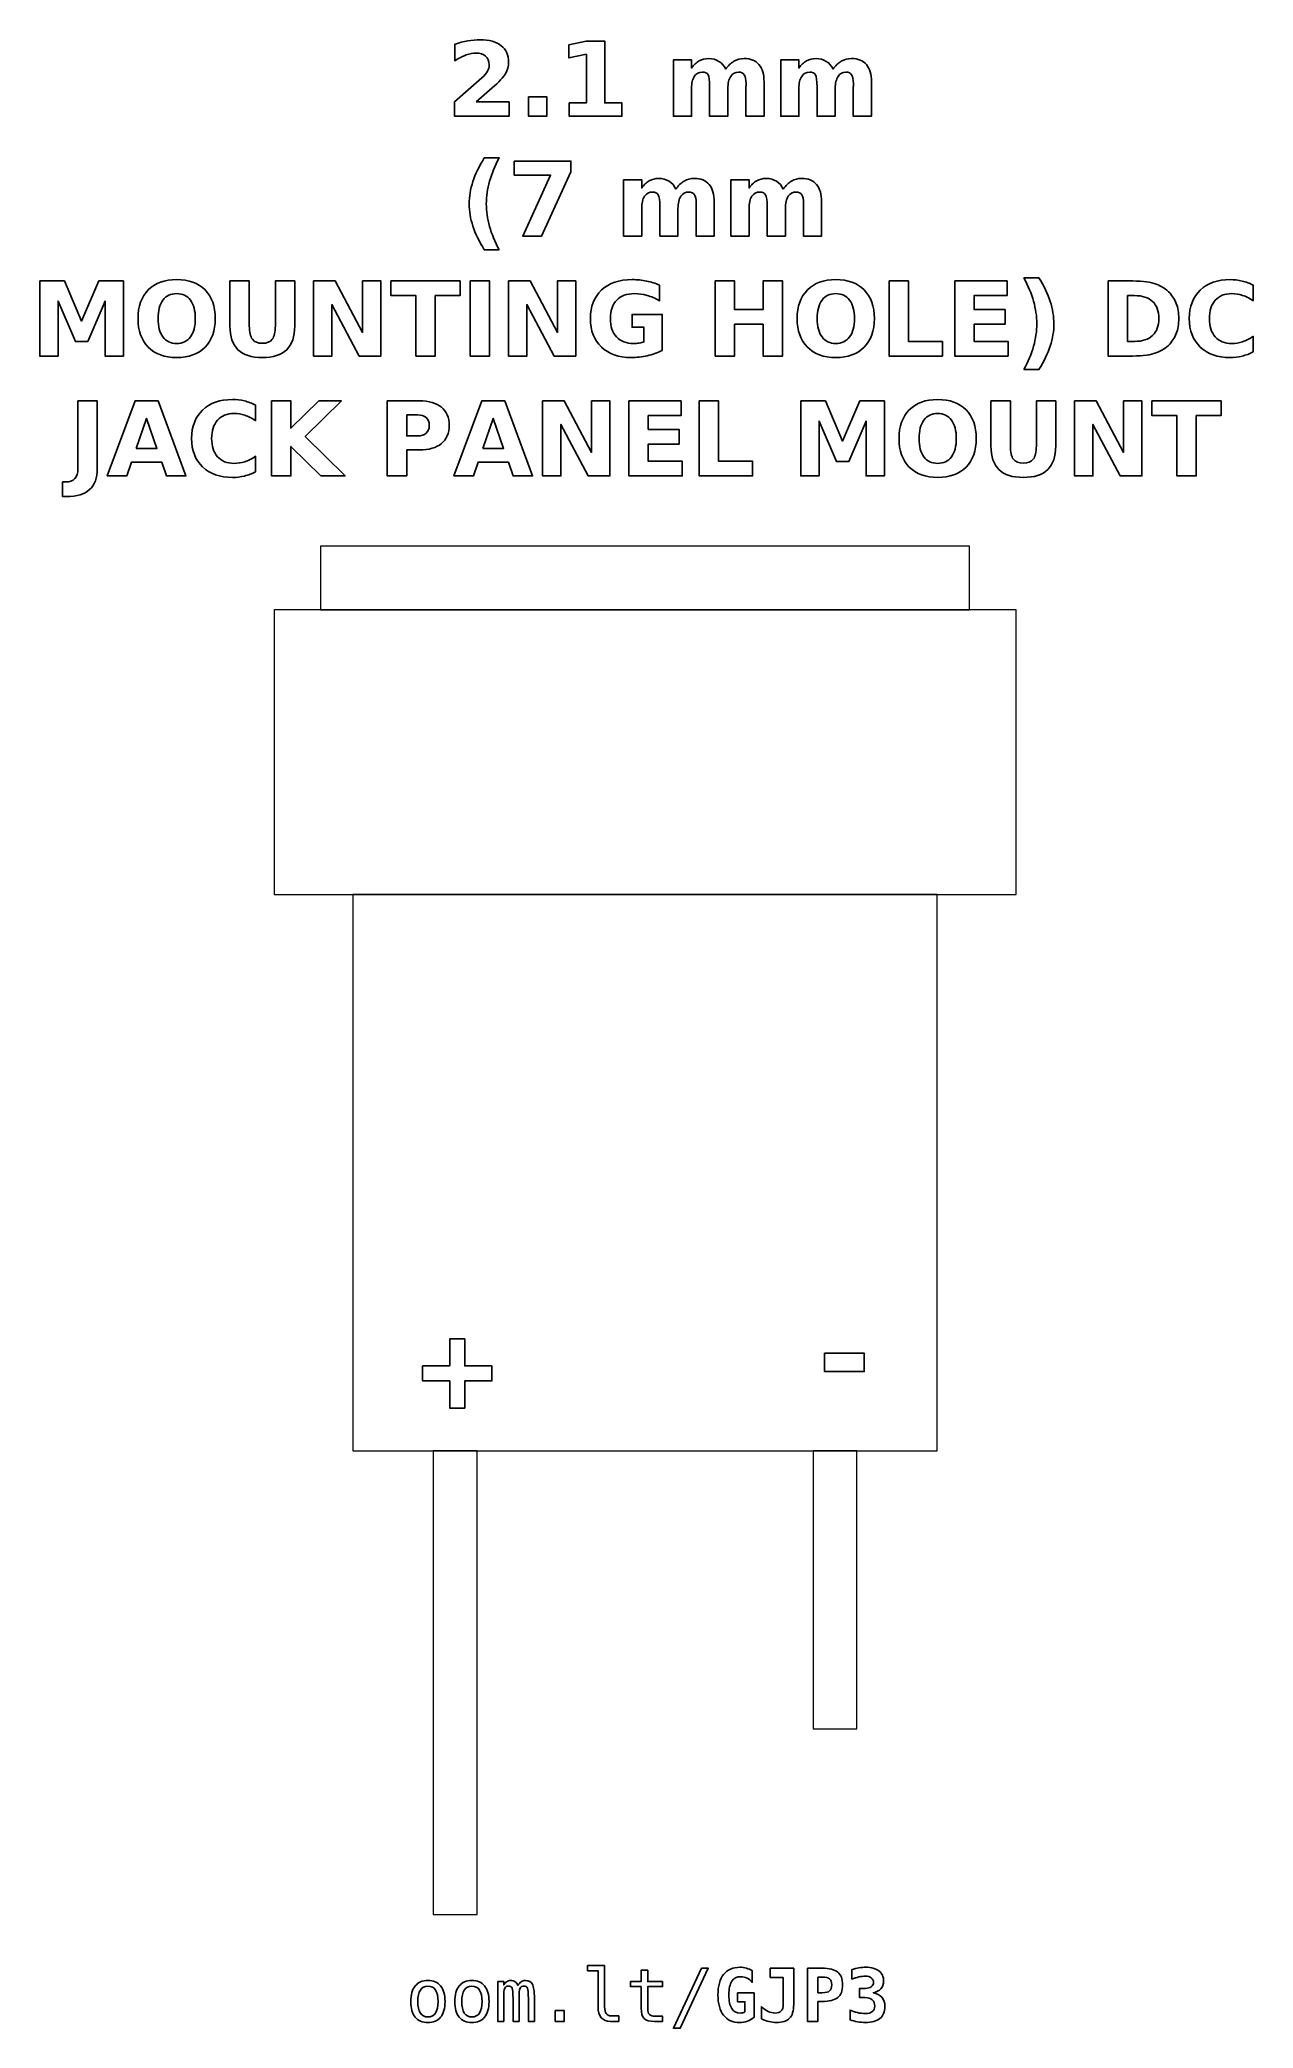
# Model space of a CAD drawing. Header units: centimetres. Extents: x -11.33 to -9.67, y -15.94 to -13.22.
import ezdxf

# ---------------------------------------------------------------- set-up
doc = ezdxf.new("R2010")
doc.units = ezdxf.units.CM
doc.header["$MEASUREMENT"] = 0
doc.layers.add('Layer 1', color=7, linetype='Continuous')

msp = doc.modelspace()

# ---------------------------------------------------------------- linework, layer by layer
at = {"layer": 'Layer 1', "lineweight": 20}
for points in [[(-10.94452, -14), (-10.05552, -14), (-10.05552, -13.913), (-10.94452, -13.913), (-10.94452, -14)], [(-11.00799, -14.39), (-9.99199, -14.39), (-9.99199, -14), (-11.00799, -14), (-11.00799, -14.39)], [(-10.9, -15.152), (-10.1, -15.152), (-10.1, -14.39), (-10.9, -14.39), (-10.9, -15.152)], [(-10.79, -15.787), (-10.73, -15.787), (-10.73, -15.152), (-10.79, -15.152), (-10.79, -15.787)], [(-10.27, -15.533), (-10.21, -15.533), (-10.21, -15.152), (-10.27, -15.152), (-10.27, -15.533)]]:
    msp.add_lwpolyline(points, close=True, dxfattribs=at)
at = {"layer": 'Layer 1', "color": 250}
for points, knots in [([(-10.73136, -13.30446), (-10.73136, -13.30446), (-10.68608, -13.30446), (-10.68608, -13.30446), (-10.68608, -13.30446), (-10.68608, -13.30446), (-10.68608, -13.32396), (-10.68608, -13.32396), (-10.68608, -13.32396), (-10.68608, -13.32396), (-10.76085, -13.32396), (-10.76085, -13.32396), (-10.76085, -13.32396), (-10.76085, -13.32396), (-10.76085, -13.30446), (-10.76085, -13.30446), (-10.76085, -13.30446), (-10.76085, -13.30446), (-10.72329, -13.27133), (-10.72329, -13.27133), (-10.72329, -13.27133), (-10.71993, -13.26829), (-10.71746, -13.26533), (-10.71586, -13.26244), (-10.71586, -13.26244), (-10.71424, -13.25954), (-10.71344, -13.25653), (-10.71344, -13.2534), (-10.71344, -13.2534), (-10.71344, -13.24858), (-10.71506, -13.2447), (-10.7183, -13.24176), (-10.7183, -13.24176), (-10.72153, -13.23882), (-10.72583, -13.23737), (-10.73122, -13.23737), (-10.73122, -13.23737), (-10.73535, -13.23737), (-10.73987, -13.23826), (-10.74479, -13.24002), (-10.74479, -13.24002), (-10.7497, -13.24179), (-10.75497, -13.24442), (-10.76057, -13.2479), (-10.76057, -13.2479), (-10.76057, -13.2479), (-10.76057, -13.2253), (-10.76057, -13.2253), (-10.76057, -13.2253), (-10.75459, -13.22333), (-10.74869, -13.22182), (-10.74286, -13.22079), (-10.74286, -13.22079), (-10.73702, -13.21975), (-10.73131, -13.21923), (-10.72569, -13.21923), (-10.72569, -13.21923), (-10.71339, -13.21923), (-10.70382, -13.22194), (-10.697, -13.22737), (-10.697, -13.22737), (-10.69018, -13.23278), (-10.68677, -13.24033), (-10.68677, -13.25004), (-10.68677, -13.25004), (-10.68677, -13.25564), (-10.68822, -13.26086), (-10.69112, -13.26571), (-10.69112, -13.26571), (-10.69401, -13.27055), (-10.7001, -13.27704), (-10.70937, -13.28518), (-10.70937, -13.28518), (-10.70937, -13.28518), (-10.73136, -13.30446), (-10.73136, -13.30446)], [0, 0, 0, 0, 0.0526316, 0.0526316, 0.0526316, 0.0526316, 0.1052632, 0.1052632, 0.1052632, 0.1052632, 0.1578947, 0.1578947, 0.1578947, 0.1578947, 0.2105263, 0.2105263, 0.2105263, 0.2105263, 0.2631579, 0.2631579, 0.2631579, 0.2631579, 0.3157895, 0.3157895, 0.3157895, 0.3157895, 0.3684211, 0.3684211, 0.3684211, 0.3684211, 0.4210526, 0.4210526, 0.4210526, 0.4210526, 0.4736842, 0.4736842, 0.4736842, 0.4736842, 0.5263158, 0.5263158, 0.5263158, 0.5263158, 0.5789474, 0.5789474, 0.5789474, 0.5789474, 0.6315789, 0.6315789, 0.6315789, 0.6315789, 0.6842105, 0.6842105, 0.6842105, 0.6842105, 0.7368421, 0.7368421, 0.7368421, 0.7368421, 0.7894737, 0.7894737, 0.7894737, 0.7894737, 0.8421053, 0.8421053, 0.8421053, 0.8421053, 0.8947368, 0.8947368, 0.8947368, 0.8947368, 0.9473684, 0.9473684, 0.9473684, 0.9473684, 1, 1, 1, 1]), ([(-10.6037, -13.30564), (-10.6037, -13.30564), (-10.58027, -13.30564), (-10.58027, -13.30564), (-10.58027, -13.30564), (-10.58027, -13.30564), (-10.58027, -13.23915), (-10.58027, -13.23915), (-10.58027, -13.23915), (-10.58027, -13.23915), (-10.60431, -13.24412), (-10.60431, -13.24412), (-10.60431, -13.24412), (-10.60431, -13.24412), (-10.60431, -13.22605), (-10.60431, -13.22605), (-10.60431, -13.22605), (-10.60431, -13.22605), (-10.58041, -13.22109), (-10.58041, -13.22109), (-10.58041, -13.22109), (-10.58041, -13.22109), (-10.5552, -13.22109), (-10.5552, -13.22109), (-10.5552, -13.22109), (-10.5552, -13.22109), (-10.5552, -13.30564), (-10.5552, -13.30564), (-10.5552, -13.30564), (-10.5552, -13.30564), (-10.53178, -13.30564), (-10.53178, -13.30564), (-10.53178, -13.30564), (-10.53178, -13.30564), (-10.53178, -13.32396), (-10.53178, -13.32396), (-10.53178, -13.32396), (-10.53178, -13.32396), (-10.6037, -13.32396), (-10.6037, -13.32396), (-10.6037, -13.32396), (-10.6037, -13.32396), (-10.6037, -13.30564), (-10.6037, -13.30564)], [0, 0, 0, 0, 0.0909091, 0.0909091, 0.0909091, 0.0909091, 0.1818182, 0.1818182, 0.1818182, 0.1818182, 0.2727273, 0.2727273, 0.2727273, 0.2727273, 0.3636364, 0.3636364, 0.3636364, 0.3636364, 0.4545455, 0.4545455, 0.4545455, 0.4545455, 0.5454545, 0.5454545, 0.5454545, 0.5454545, 0.6363636, 0.6363636, 0.6363636, 0.6363636, 0.7272727, 0.7272727, 0.7272727, 0.7272727, 0.8181818, 0.8181818, 0.8181818, 0.8181818, 0.9090909, 0.9090909, 0.9090909, 0.9090909, 1, 1, 1, 1]), ([(-10.38954, -13.25961), (-10.38641, -13.25484), (-10.38272, -13.25119), (-10.37841, -13.2487), (-10.37841, -13.2487), (-10.37411, -13.24618), (-10.36941, -13.24494), (-10.36426, -13.24494), (-10.36426, -13.24494), (-10.35539, -13.24494), (-10.34864, -13.24767), (-10.34401, -13.25315), (-10.34401, -13.25315), (-10.33937, -13.2586), (-10.33704, -13.26655), (-10.33704, -13.27697), (-10.33704, -13.27697), (-10.33704, -13.27697), (-10.33704, -13.32396), (-10.33704, -13.32396), (-10.33704, -13.32396), (-10.33704, -13.32396), (-10.36186, -13.32396), (-10.36186, -13.32396), (-10.36186, -13.32396), (-10.36186, -13.32396), (-10.36186, -13.28372), (-10.36186, -13.28372), (-10.36186, -13.28372), (-10.36181, -13.28313), (-10.36179, -13.28252), (-10.36176, -13.28186), (-10.36176, -13.28186), (-10.36174, -13.28123), (-10.36172, -13.28031), (-10.36172, -13.27911), (-10.36172, -13.27911), (-10.36172, -13.27365), (-10.36251, -13.26968), (-10.36414, -13.26723), (-10.36414, -13.26723), (-10.36574, -13.26476), (-10.36832, -13.26354), (-10.3719, -13.26354), (-10.3719, -13.26354), (-10.3766, -13.26354), (-10.3802, -13.26547), (-10.38276, -13.26933), (-10.38276, -13.26933), (-10.3853, -13.27318), (-10.38662, -13.27876), (-10.38672, -13.28607), (-10.38672, -13.28607), (-10.38672, -13.28607), (-10.38672, -13.32396), (-10.38672, -13.32396), (-10.38672, -13.32396), (-10.38672, -13.32396), (-10.41153, -13.32396), (-10.41153, -13.32396), (-10.41153, -13.32396), (-10.41153, -13.32396), (-10.41153, -13.28372), (-10.41153, -13.28372), (-10.41153, -13.28372), (-10.41153, -13.27518), (-10.41226, -13.26968), (-10.41374, -13.26723), (-10.41374, -13.26723), (-10.4152, -13.26476), (-10.41781, -13.26354), (-10.42157, -13.26354), (-10.42157, -13.26354), (-10.42632, -13.26354), (-10.42997, -13.26549), (-10.43253, -13.26937), (-10.43253, -13.26937), (-10.43509, -13.27325), (-10.43639, -13.27878), (-10.43639, -13.286), (-10.43639, -13.286), (-10.43639, -13.286), (-10.43639, -13.32396), (-10.43639, -13.32396), (-10.43639, -13.32396), (-10.43639, -13.32396), (-10.4612, -13.32396), (-10.4612, -13.32396), (-10.4612, -13.32396), (-10.4612, -13.32396), (-10.4612, -13.2468), (-10.4612, -13.2468), (-10.4612, -13.2468), (-10.4612, -13.2468), (-10.43639, -13.2468), (-10.43639, -13.2468), (-10.43639, -13.2468), (-10.43639, -13.2468), (-10.43639, -13.25811), (-10.43639, -13.25811), (-10.43639, -13.25811), (-10.43335, -13.25373), (-10.42987, -13.25047), (-10.42594, -13.24825), (-10.42594, -13.24825), (-10.42202, -13.24604), (-10.41769, -13.24494), (-10.41296, -13.24494), (-10.41296, -13.24494), (-10.40765, -13.24494), (-10.40292, -13.24623), (-10.39885, -13.2488), (-10.39885, -13.2488), (-10.39476, -13.25138), (-10.39165, -13.25498), (-10.38954, -13.25961)], [0, 0, 0, 0, 0.0344828, 0.0344828, 0.0344828, 0.0344828, 0.0689655, 0.0689655, 0.0689655, 0.0689655, 0.1034483, 0.1034483, 0.1034483, 0.1034483, 0.137931, 0.137931, 0.137931, 0.137931, 0.1724138, 0.1724138, 0.1724138, 0.1724138, 0.2068966, 0.2068966, 0.2068966, 0.2068966, 0.2413793, 0.2413793, 0.2413793, 0.2413793, 0.2758621, 0.2758621, 0.2758621, 0.2758621, 0.3103448, 0.3103448, 0.3103448, 0.3103448, 0.3448276, 0.3448276, 0.3448276, 0.3448276, 0.3793103, 0.3793103, 0.3793103, 0.3793103, 0.4137931, 0.4137931, 0.4137931, 0.4137931, 0.4482759, 0.4482759, 0.4482759, 0.4482759, 0.4827586, 0.4827586, 0.4827586, 0.4827586, 0.5172414, 0.5172414, 0.5172414, 0.5172414, 0.5517241, 0.5517241, 0.5517241, 0.5517241, 0.5862069, 0.5862069, 0.5862069, 0.5862069, 0.6206897, 0.6206897, 0.6206897, 0.6206897, 0.6551724, 0.6551724, 0.6551724, 0.6551724, 0.6896552, 0.6896552, 0.6896552, 0.6896552, 0.7241379, 0.7241379, 0.7241379, 0.7241379, 0.7586207, 0.7586207, 0.7586207, 0.7586207, 0.7931034, 0.7931034, 0.7931034, 0.7931034, 0.8275862, 0.8275862, 0.8275862, 0.8275862, 0.862069, 0.862069, 0.862069, 0.862069, 0.8965517, 0.8965517, 0.8965517, 0.8965517, 0.9310345, 0.9310345, 0.9310345, 0.9310345, 0.9655172, 0.9655172, 0.9655172, 0.9655172, 1, 1, 1, 1]), ([(-10.2425, -13.25961), (-10.23937, -13.25484), (-10.23568, -13.25119), (-10.23137, -13.2487), (-10.23137, -13.2487), (-10.22707, -13.24618), (-10.22237, -13.24494), (-10.21722, -13.24494), (-10.21722, -13.24494), (-10.20835, -13.24494), (-10.2016, -13.24767), (-10.19697, -13.25315), (-10.19697, -13.25315), (-10.19233, -13.2586), (-10.19, -13.26655), (-10.19, -13.27697), (-10.19, -13.27697), (-10.19, -13.27697), (-10.19, -13.32396), (-10.19, -13.32396), (-10.19, -13.32396), (-10.19, -13.32396), (-10.21482, -13.32396), (-10.21482, -13.32396), (-10.21482, -13.32396), (-10.21482, -13.32396), (-10.21482, -13.28372), (-10.21482, -13.28372), (-10.21482, -13.28372), (-10.21477, -13.28313), (-10.21475, -13.28252), (-10.21472, -13.28186), (-10.21472, -13.28186), (-10.2147, -13.28123), (-10.21468, -13.28031), (-10.21468, -13.27911), (-10.21468, -13.27911), (-10.21468, -13.27365), (-10.21547, -13.26968), (-10.2171, -13.26723), (-10.2171, -13.26723), (-10.2187, -13.26476), (-10.22128, -13.26354), (-10.22486, -13.26354), (-10.22486, -13.26354), (-10.22956, -13.26354), (-10.23316, -13.26547), (-10.23572, -13.26933), (-10.23572, -13.26933), (-10.23826, -13.27318), (-10.23958, -13.27876), (-10.23968, -13.28607), (-10.23968, -13.28607), (-10.23968, -13.28607), (-10.23968, -13.32396), (-10.23968, -13.32396), (-10.23968, -13.32396), (-10.23968, -13.32396), (-10.26449, -13.32396), (-10.26449, -13.32396), (-10.26449, -13.32396), (-10.26449, -13.32396), (-10.26449, -13.28372), (-10.26449, -13.28372), (-10.26449, -13.28372), (-10.26449, -13.27518), (-10.26522, -13.26968), (-10.2667, -13.26723), (-10.2667, -13.26723), (-10.26816, -13.26476), (-10.27077, -13.26354), (-10.27453, -13.26354), (-10.27453, -13.26354), (-10.27928, -13.26354), (-10.28293, -13.26549), (-10.28549, -13.26937), (-10.28549, -13.26937), (-10.28805, -13.27325), (-10.28935, -13.27878), (-10.28935, -13.286), (-10.28935, -13.286), (-10.28935, -13.286), (-10.28935, -13.32396), (-10.28935, -13.32396), (-10.28935, -13.32396), (-10.28935, -13.32396), (-10.31416, -13.32396), (-10.31416, -13.32396), (-10.31416, -13.32396), (-10.31416, -13.32396), (-10.31416, -13.2468), (-10.31416, -13.2468), (-10.31416, -13.2468), (-10.31416, -13.2468), (-10.28935, -13.2468), (-10.28935, -13.2468), (-10.28935, -13.2468), (-10.28935, -13.2468), (-10.28935, -13.25811), (-10.28935, -13.25811), (-10.28935, -13.25811), (-10.28631, -13.25373), (-10.28283, -13.25047), (-10.2789, -13.24825), (-10.2789, -13.24825), (-10.27498, -13.24604), (-10.27065, -13.24494), (-10.26592, -13.24494), (-10.26592, -13.24494), (-10.26061, -13.24494), (-10.25588, -13.24623), (-10.25181, -13.2488), (-10.25181, -13.2488), (-10.24772, -13.25138), (-10.24461, -13.25498), (-10.2425, -13.25961)], [0, 0, 0, 0, 0.0344828, 0.0344828, 0.0344828, 0.0344828, 0.0689655, 0.0689655, 0.0689655, 0.0689655, 0.1034483, 0.1034483, 0.1034483, 0.1034483, 0.137931, 0.137931, 0.137931, 0.137931, 0.1724138, 0.1724138, 0.1724138, 0.1724138, 0.2068966, 0.2068966, 0.2068966, 0.2068966, 0.2413793, 0.2413793, 0.2413793, 0.2413793, 0.2758621, 0.2758621, 0.2758621, 0.2758621, 0.3103448, 0.3103448, 0.3103448, 0.3103448, 0.3448276, 0.3448276, 0.3448276, 0.3448276, 0.3793103, 0.3793103, 0.3793103, 0.3793103, 0.4137931, 0.4137931, 0.4137931, 0.4137931, 0.4482759, 0.4482759, 0.4482759, 0.4482759, 0.4827586, 0.4827586, 0.4827586, 0.4827586, 0.5172414, 0.5172414, 0.5172414, 0.5172414, 0.5517241, 0.5517241, 0.5517241, 0.5517241, 0.5862069, 0.5862069, 0.5862069, 0.5862069, 0.6206897, 0.6206897, 0.6206897, 0.6206897, 0.6551724, 0.6551724, 0.6551724, 0.6551724, 0.6896552, 0.6896552, 0.6896552, 0.6896552, 0.7241379, 0.7241379, 0.7241379, 0.7241379, 0.7586207, 0.7586207, 0.7586207, 0.7586207, 0.7931034, 0.7931034, 0.7931034, 0.7931034, 0.8275862, 0.8275862, 0.8275862, 0.8275862, 0.862069, 0.862069, 0.862069, 0.862069, 0.8965517, 0.8965517, 0.8965517, 0.8965517, 0.9310345, 0.9310345, 0.9310345, 0.9310345, 0.9655172, 0.9655172, 0.9655172, 0.9655172, 1, 1, 1, 1]), ([(-10.65944, -13.29729), (-10.65944, -13.29729), (-10.63462, -13.29729), (-10.63462, -13.29729), (-10.63462, -13.29729), (-10.63462, -13.29729), (-10.63462, -13.32396), (-10.63462, -13.32396), (-10.63462, -13.32396), (-10.63462, -13.32396), (-10.65944, -13.32396), (-10.65944, -13.32396), (-10.65944, -13.32396), (-10.65944, -13.32396), (-10.65944, -13.29729), (-10.65944, -13.29729)], [0, 0, 0, 0, 0.25, 0.25, 0.25, 0.25, 0.5, 0.5, 0.5, 0.5, 0.75, 0.75, 0.75, 0.75, 1, 1, 1, 1]), ([(-10.69974, -13.50681), (-10.69974, -13.50681), (-10.7202, -13.50681), (-10.7202, -13.50681), (-10.7202, -13.50681), (-10.72723, -13.49548), (-10.73243, -13.48468), (-10.73577, -13.47445), (-10.73577, -13.47445), (-10.73913, -13.46424), (-10.7408, -13.45411), (-10.7408, -13.44404), (-10.7408, -13.44404), (-10.7408, -13.43398), (-10.73911, -13.42379), (-10.73575, -13.41349), (-10.73575, -13.41349), (-10.73236, -13.40317), (-10.72719, -13.3924), (-10.7202, -13.38113), (-10.7202, -13.38113), (-10.7202, -13.38113), (-10.69974, -13.38113), (-10.69974, -13.38113), (-10.69974, -13.38113), (-10.70562, -13.39202), (-10.71002, -13.40267), (-10.71296, -13.41307), (-10.71296, -13.41307), (-10.7159, -13.42346), (-10.71738, -13.43374), (-10.71738, -13.4439), (-10.71738, -13.4439), (-10.71738, -13.45406), (-10.71592, -13.46434), (-10.71301, -13.47478), (-10.71301, -13.47478), (-10.71009, -13.4852), (-10.70567, -13.49588), (-10.69974, -13.50681)], [0, 0, 0, 0, 0.1, 0.1, 0.1, 0.1, 0.2, 0.2, 0.2, 0.2, 0.3, 0.3, 0.3, 0.3, 0.4, 0.4, 0.4, 0.4, 0.5, 0.5, 0.5, 0.5, 0.6, 0.6, 0.6, 0.6, 0.7, 0.7, 0.7, 0.7, 0.8, 0.8, 0.8, 0.8, 0.9, 0.9, 0.9, 0.9, 1, 1, 1, 1]), ([(-10.67902, -13.38534), (-10.67902, -13.38534), (-10.6015, -13.38534), (-10.6015, -13.38534), (-10.6015, -13.38534), (-10.6015, -13.38534), (-10.6015, -13.4003), (-10.6015, -13.4003), (-10.6015, -13.4003), (-10.6015, -13.4003), (-10.6416, -13.48821), (-10.6416, -13.48821), (-10.6416, -13.48821), (-10.6416, -13.48821), (-10.66745, -13.48821), (-10.66745, -13.48821), (-10.66745, -13.48821), (-10.66745, -13.48821), (-10.62947, -13.40484), (-10.62947, -13.40484), (-10.62947, -13.40484), (-10.62947, -13.40484), (-10.67902, -13.40484), (-10.67902, -13.40484), (-10.67902, -13.40484), (-10.67902, -13.40484), (-10.67902, -13.38534), (-10.67902, -13.38534)], [0, 0, 0, 0, 0.1428571, 0.1428571, 0.1428571, 0.1428571, 0.2857143, 0.2857143, 0.2857143, 0.2857143, 0.4285714, 0.4285714, 0.4285714, 0.4285714, 0.5714286, 0.5714286, 0.5714286, 0.5714286, 0.7142857, 0.7142857, 0.7142857, 0.7142857, 0.8571429, 0.8571429, 0.8571429, 0.8571429, 1, 1, 1, 1]), ([(-10.45776, -13.42386), (-10.45463, -13.41909), (-10.45094, -13.41544), (-10.44663, -13.41295), (-10.44663, -13.41295), (-10.44233, -13.41043), (-10.43763, -13.40919), (-10.43248, -13.40919), (-10.43248, -13.40919), (-10.42361, -13.40919), (-10.41686, -13.41192), (-10.41223, -13.4174), (-10.41223, -13.4174), (-10.40759, -13.42285), (-10.40526, -13.4308), (-10.40526, -13.44122), (-10.40526, -13.44122), (-10.40526, -13.44122), (-10.40526, -13.48821), (-10.40526, -13.48821), (-10.40526, -13.48821), (-10.40526, -13.48821), (-10.43008, -13.48821), (-10.43008, -13.48821), (-10.43008, -13.48821), (-10.43008, -13.48821), (-10.43008, -13.44797), (-10.43008, -13.44797), (-10.43008, -13.44797), (-10.43003, -13.44738), (-10.43001, -13.44677), (-10.42998, -13.44611), (-10.42998, -13.44611), (-10.42996, -13.44548), (-10.42994, -13.44456), (-10.42994, -13.44336), (-10.42994, -13.44336), (-10.42994, -13.4379), (-10.43073, -13.43393), (-10.43236, -13.43148), (-10.43236, -13.43148), (-10.43396, -13.42901), (-10.43654, -13.42779), (-10.44012, -13.42779), (-10.44012, -13.42779), (-10.44482, -13.42779), (-10.44842, -13.42972), (-10.45098, -13.43358), (-10.45098, -13.43358), (-10.45352, -13.43743), (-10.45484, -13.44301), (-10.45494, -13.45032), (-10.45494, -13.45032), (-10.45494, -13.45032), (-10.45494, -13.48821), (-10.45494, -13.48821), (-10.45494, -13.48821), (-10.45494, -13.48821), (-10.47975, -13.48821), (-10.47975, -13.48821), (-10.47975, -13.48821), (-10.47975, -13.48821), (-10.47975, -13.44797), (-10.47975, -13.44797), (-10.47975, -13.44797), (-10.47975, -13.43943), (-10.48048, -13.43393), (-10.48196, -13.43148), (-10.48196, -13.43148), (-10.48342, -13.42901), (-10.48603, -13.42779), (-10.48979, -13.42779), (-10.48979, -13.42779), (-10.49454, -13.42779), (-10.49819, -13.42974), (-10.50075, -13.43362), (-10.50075, -13.43362), (-10.50331, -13.4375), (-10.50461, -13.44303), (-10.50461, -13.45025), (-10.50461, -13.45025), (-10.50461, -13.45025), (-10.50461, -13.48821), (-10.50461, -13.48821), (-10.50461, -13.48821), (-10.50461, -13.48821), (-10.52942, -13.48821), (-10.52942, -13.48821), (-10.52942, -13.48821), (-10.52942, -13.48821), (-10.52942, -13.41105), (-10.52942, -13.41105), (-10.52942, -13.41105), (-10.52942, -13.41105), (-10.50461, -13.41105), (-10.50461, -13.41105), (-10.50461, -13.41105), (-10.50461, -13.41105), (-10.50461, -13.42236), (-10.50461, -13.42236), (-10.50461, -13.42236), (-10.50157, -13.41798), (-10.49809, -13.41472), (-10.49416, -13.4125), (-10.49416, -13.4125), (-10.49024, -13.41029), (-10.48591, -13.40919), (-10.48118, -13.40919), (-10.48118, -13.40919), (-10.47587, -13.40919), (-10.47114, -13.41048), (-10.46707, -13.41305), (-10.46707, -13.41305), (-10.46298, -13.41563), (-10.45987, -13.41923), (-10.45776, -13.42386)], [0, 0, 0, 0, 0.0344828, 0.0344828, 0.0344828, 0.0344828, 0.0689655, 0.0689655, 0.0689655, 0.0689655, 0.1034483, 0.1034483, 0.1034483, 0.1034483, 0.137931, 0.137931, 0.137931, 0.137931, 0.1724138, 0.1724138, 0.1724138, 0.1724138, 0.2068966, 0.2068966, 0.2068966, 0.2068966, 0.2413793, 0.2413793, 0.2413793, 0.2413793, 0.2758621, 0.2758621, 0.2758621, 0.2758621, 0.3103448, 0.3103448, 0.3103448, 0.3103448, 0.3448276, 0.3448276, 0.3448276, 0.3448276, 0.3793103, 0.3793103, 0.3793103, 0.3793103, 0.4137931, 0.4137931, 0.4137931, 0.4137931, 0.4482759, 0.4482759, 0.4482759, 0.4482759, 0.4827586, 0.4827586, 0.4827586, 0.4827586, 0.5172414, 0.5172414, 0.5172414, 0.5172414, 0.5517241, 0.5517241, 0.5517241, 0.5517241, 0.5862069, 0.5862069, 0.5862069, 0.5862069, 0.6206897, 0.6206897, 0.6206897, 0.6206897, 0.6551724, 0.6551724, 0.6551724, 0.6551724, 0.6896552, 0.6896552, 0.6896552, 0.6896552, 0.7241379, 0.7241379, 0.7241379, 0.7241379, 0.7586207, 0.7586207, 0.7586207, 0.7586207, 0.7931034, 0.7931034, 0.7931034, 0.7931034, 0.8275862, 0.8275862, 0.8275862, 0.8275862, 0.862069, 0.862069, 0.862069, 0.862069, 0.8965517, 0.8965517, 0.8965517, 0.8965517, 0.9310345, 0.9310345, 0.9310345, 0.9310345, 0.9655172, 0.9655172, 0.9655172, 0.9655172, 1, 1, 1, 1]), ([(-10.31072, -13.42386), (-10.30759, -13.41909), (-10.3039, -13.41544), (-10.29959, -13.41295), (-10.29959, -13.41295), (-10.29529, -13.41043), (-10.29059, -13.40919), (-10.28544, -13.40919), (-10.28544, -13.40919), (-10.27657, -13.40919), (-10.26982, -13.41192), (-10.26519, -13.4174), (-10.26519, -13.4174), (-10.26055, -13.42285), (-10.25822, -13.4308), (-10.25822, -13.44122), (-10.25822, -13.44122), (-10.25822, -13.44122), (-10.25822, -13.48821), (-10.25822, -13.48821), (-10.25822, -13.48821), (-10.25822, -13.48821), (-10.28304, -13.48821), (-10.28304, -13.48821), (-10.28304, -13.48821), (-10.28304, -13.48821), (-10.28304, -13.44797), (-10.28304, -13.44797), (-10.28304, -13.44797), (-10.28299, -13.44738), (-10.28297, -13.44677), (-10.28294, -13.44611), (-10.28294, -13.44611), (-10.28292, -13.44548), (-10.2829, -13.44456), (-10.2829, -13.44336), (-10.2829, -13.44336), (-10.2829, -13.4379), (-10.28369, -13.43393), (-10.28532, -13.43148), (-10.28532, -13.43148), (-10.28692, -13.42901), (-10.2895, -13.42779), (-10.29308, -13.42779), (-10.29308, -13.42779), (-10.29778, -13.42779), (-10.30138, -13.42972), (-10.30394, -13.43358), (-10.30394, -13.43358), (-10.30648, -13.43743), (-10.3078, -13.44301), (-10.3079, -13.45032), (-10.3079, -13.45032), (-10.3079, -13.45032), (-10.3079, -13.48821), (-10.3079, -13.48821), (-10.3079, -13.48821), (-10.3079, -13.48821), (-10.33271, -13.48821), (-10.33271, -13.48821), (-10.33271, -13.48821), (-10.33271, -13.48821), (-10.33271, -13.44797), (-10.33271, -13.44797), (-10.33271, -13.44797), (-10.33271, -13.43943), (-10.33344, -13.43393), (-10.33492, -13.43148), (-10.33492, -13.43148), (-10.33638, -13.42901), (-10.33899, -13.42779), (-10.34275, -13.42779), (-10.34275, -13.42779), (-10.3475, -13.42779), (-10.35115, -13.42974), (-10.35371, -13.43362), (-10.35371, -13.43362), (-10.35627, -13.4375), (-10.35757, -13.44303), (-10.35757, -13.45025), (-10.35757, -13.45025), (-10.35757, -13.45025), (-10.35757, -13.48821), (-10.35757, -13.48821), (-10.35757, -13.48821), (-10.35757, -13.48821), (-10.38238, -13.48821), (-10.38238, -13.48821), (-10.38238, -13.48821), (-10.38238, -13.48821), (-10.38238, -13.41105), (-10.38238, -13.41105), (-10.38238, -13.41105), (-10.38238, -13.41105), (-10.35757, -13.41105), (-10.35757, -13.41105), (-10.35757, -13.41105), (-10.35757, -13.41105), (-10.35757, -13.42236), (-10.35757, -13.42236), (-10.35757, -13.42236), (-10.35453, -13.41798), (-10.35105, -13.41472), (-10.34712, -13.4125), (-10.34712, -13.4125), (-10.3432, -13.41029), (-10.33887, -13.40919), (-10.33414, -13.40919), (-10.33414, -13.40919), (-10.32883, -13.40919), (-10.3241, -13.41048), (-10.32003, -13.41305), (-10.32003, -13.41305), (-10.31594, -13.41563), (-10.31283, -13.41923), (-10.31072, -13.42386)], [0, 0, 0, 0, 0.0344828, 0.0344828, 0.0344828, 0.0344828, 0.0689655, 0.0689655, 0.0689655, 0.0689655, 0.1034483, 0.1034483, 0.1034483, 0.1034483, 0.137931, 0.137931, 0.137931, 0.137931, 0.1724138, 0.1724138, 0.1724138, 0.1724138, 0.2068966, 0.2068966, 0.2068966, 0.2068966, 0.2413793, 0.2413793, 0.2413793, 0.2413793, 0.2758621, 0.2758621, 0.2758621, 0.2758621, 0.3103448, 0.3103448, 0.3103448, 0.3103448, 0.3448276, 0.3448276, 0.3448276, 0.3448276, 0.3793103, 0.3793103, 0.3793103, 0.3793103, 0.4137931, 0.4137931, 0.4137931, 0.4137931, 0.4482759, 0.4482759, 0.4482759, 0.4482759, 0.4827586, 0.4827586, 0.4827586, 0.4827586, 0.5172414, 0.5172414, 0.5172414, 0.5172414, 0.5517241, 0.5517241, 0.5517241, 0.5517241, 0.5862069, 0.5862069, 0.5862069, 0.5862069, 0.6206897, 0.6206897, 0.6206897, 0.6206897, 0.6551724, 0.6551724, 0.6551724, 0.6551724, 0.6896552, 0.6896552, 0.6896552, 0.6896552, 0.7241379, 0.7241379, 0.7241379, 0.7241379, 0.7586207, 0.7586207, 0.7586207, 0.7586207, 0.7931034, 0.7931034, 0.7931034, 0.7931034, 0.8275862, 0.8275862, 0.8275862, 0.8275862, 0.862069, 0.862069, 0.862069, 0.862069, 0.8965517, 0.8965517, 0.8965517, 0.8965517, 0.9310345, 0.9310345, 0.9310345, 0.9310345, 0.9655172, 0.9655172, 0.9655172, 0.9655172, 1, 1, 1, 1]), ([(-11.3288, -13.54959), (-11.3288, -13.54959), (-11.29505, -13.54959), (-11.29505, -13.54959), (-11.29505, -13.54959), (-11.29505, -13.54959), (-11.2716, -13.60465), (-11.2716, -13.60465), (-11.2716, -13.60465), (-11.2716, -13.60465), (-11.24804, -13.54959), (-11.24804, -13.54959), (-11.24804, -13.54959), (-11.24804, -13.54959), (-11.21436, -13.54959), (-11.21436, -13.54959), (-11.21436, -13.54959), (-11.21436, -13.54959), (-11.21436, -13.65246), (-11.21436, -13.65246), (-11.21436, -13.65246), (-11.21436, -13.65246), (-11.23943, -13.65246), (-11.23943, -13.65246), (-11.23943, -13.65246), (-11.23943, -13.65246), (-11.23943, -13.57722), (-11.23943, -13.57722), (-11.23943, -13.57722), (-11.23943, -13.57722), (-11.26314, -13.63268), (-11.26314, -13.63268), (-11.26314, -13.63268), (-11.26314, -13.63268), (-11.27995, -13.63268), (-11.27995, -13.63268), (-11.27995, -13.63268), (-11.27995, -13.63268), (-11.30366, -13.57722), (-11.30366, -13.57722), (-11.30366, -13.57722), (-11.30366, -13.57722), (-11.30366, -13.65246), (-11.30366, -13.65246), (-11.30366, -13.65246), (-11.30366, -13.65246), (-11.3288, -13.65246), (-11.3288, -13.65246), (-11.3288, -13.65246), (-11.3288, -13.65246), (-11.3288, -13.54959), (-11.3288, -13.54959)], [0, 0, 0, 0, 0.0769231, 0.0769231, 0.0769231, 0.0769231, 0.1538462, 0.1538462, 0.1538462, 0.1538462, 0.2307692, 0.2307692, 0.2307692, 0.2307692, 0.3076923, 0.3076923, 0.3076923, 0.3076923, 0.3846154, 0.3846154, 0.3846154, 0.3846154, 0.4615385, 0.4615385, 0.4615385, 0.4615385, 0.5384615, 0.5384615, 0.5384615, 0.5384615, 0.6153846, 0.6153846, 0.6153846, 0.6153846, 0.6923077, 0.6923077, 0.6923077, 0.6923077, 0.7692308, 0.7692308, 0.7692308, 0.7692308, 0.8461538, 0.8461538, 0.8461538, 0.8461538, 0.9230769, 0.9230769, 0.9230769, 0.9230769, 1, 1, 1, 1]), ([(-11.14138, -13.54773), (-11.12485, -13.54773), (-11.11189, -13.55246), (-11.10253, -13.56194), (-11.10253, -13.56194), (-11.09315, -13.57139), (-11.08847, -13.58444), (-11.08847, -13.60112), (-11.08847, -13.60112), (-11.08847, -13.61775), (-11.09315, -13.6308), (-11.10253, -13.64025), (-11.10253, -13.64025), (-11.11189, -13.64973), (-11.12485, -13.65446), (-11.14138, -13.65446), (-11.14138, -13.65446), (-11.15787, -13.65446), (-11.1708, -13.64973), (-11.18021, -13.64025), (-11.18021, -13.64025), (-11.18959, -13.6308), (-11.1943, -13.61775), (-11.1943, -13.60112), (-11.1943, -13.60112), (-11.1943, -13.58444), (-11.18959, -13.57139), (-11.18021, -13.56194), (-11.18021, -13.56194), (-11.1708, -13.55246), (-11.15787, -13.54773), (-11.14138, -13.54773)], [0, 0, 0, 0, 0.125, 0.125, 0.125, 0.125, 0.25, 0.25, 0.25, 0.25, 0.375, 0.375, 0.375, 0.375, 0.5, 0.5, 0.5, 0.5, 0.625, 0.625, 0.625, 0.625, 0.75, 0.75, 0.75, 0.75, 0.875, 0.875, 0.875, 0.875, 1, 1, 1, 1]), ([(-11.0684, -13.54959), (-11.0684, -13.54959), (-11.04187, -13.54959), (-11.04187, -13.54959), (-11.04187, -13.54959), (-11.04187, -13.54959), (-11.04187, -13.61126), (-11.04187, -13.61126), (-11.04187, -13.61126), (-11.04187, -13.61975), (-11.04049, -13.62584), (-11.03771, -13.62948), (-11.03771, -13.62948), (-11.03493, -13.63313), (-11.0304, -13.63496), (-11.02409, -13.63496), (-11.02409, -13.63496), (-11.01774, -13.63496), (-11.01318, -13.63313), (-11.01041, -13.62948), (-11.01041, -13.62948), (-11.00763, -13.62584), (-11.00624, -13.61975), (-11.00624, -13.61126), (-11.00624, -13.61126), (-11.00624, -13.61126), (-11.00624, -13.54959), (-11.00624, -13.54959), (-11.00624, -13.54959), (-11.00624, -13.54959), (-10.97971, -13.54959), (-10.97971, -13.54959), (-10.97971, -13.54959), (-10.97971, -13.54959), (-10.97971, -13.61126), (-10.97971, -13.61126), (-10.97971, -13.61126), (-10.97971, -13.62581), (-10.98336, -13.63666), (-10.99067, -13.64378), (-10.99067, -13.64378), (-10.99796, -13.65091), (-11.00911, -13.65446), (-11.02409, -13.65446), (-11.02409, -13.65446), (-11.03903, -13.65446), (-11.05015, -13.65091), (-11.05744, -13.64378), (-11.05744, -13.64378), (-11.06476, -13.63666), (-11.0684, -13.62581), (-11.0684, -13.61126), (-11.0684, -13.61126), (-11.0684, -13.61126), (-11.0684, -13.54959), (-11.0684, -13.54959)], [0, 0, 0, 0, 0.0714286, 0.0714286, 0.0714286, 0.0714286, 0.1428571, 0.1428571, 0.1428571, 0.1428571, 0.2142857, 0.2142857, 0.2142857, 0.2142857, 0.2857143, 0.2857143, 0.2857143, 0.2857143, 0.3571429, 0.3571429, 0.3571429, 0.3571429, 0.4285714, 0.4285714, 0.4285714, 0.4285714, 0.5, 0.5, 0.5, 0.5, 0.5714286, 0.5714286, 0.5714286, 0.5714286, 0.6428571, 0.6428571, 0.6428571, 0.6428571, 0.7142857, 0.7142857, 0.7142857, 0.7142857, 0.7857143, 0.7857143, 0.7857143, 0.7857143, 0.8571429, 0.8571429, 0.8571429, 0.8571429, 0.9285714, 0.9285714, 0.9285714, 0.9285714, 1, 1, 1, 1]), ([(-10.95382, -13.54959), (-10.95382, -13.54959), (-10.92419, -13.54959), (-10.92419, -13.54959), (-10.92419, -13.54959), (-10.92419, -13.54959), (-10.88677, -13.62015), (-10.88677, -13.62015), (-10.88677, -13.62015), (-10.88677, -13.62015), (-10.88677, -13.54959), (-10.88677, -13.54959), (-10.88677, -13.54959), (-10.88677, -13.54959), (-10.86163, -13.54959), (-10.86163, -13.54959), (-10.86163, -13.54959), (-10.86163, -13.54959), (-10.86163, -13.65246), (-10.86163, -13.65246), (-10.86163, -13.65246), (-10.86163, -13.65246), (-10.89126, -13.65246), (-10.89126, -13.65246), (-10.89126, -13.65246), (-10.89126, -13.65246), (-10.92868, -13.5819), (-10.92868, -13.5819), (-10.92868, -13.5819), (-10.92868, -13.5819), (-10.92868, -13.65246), (-10.92868, -13.65246), (-10.92868, -13.65246), (-10.92868, -13.65246), (-10.95382, -13.65246), (-10.95382, -13.65246), (-10.95382, -13.65246), (-10.95382, -13.65246), (-10.95382, -13.54959), (-10.95382, -13.54959)], [0, 0, 0, 0, 0.1, 0.1, 0.1, 0.1, 0.2, 0.2, 0.2, 0.2, 0.3, 0.3, 0.3, 0.3, 0.4, 0.4, 0.4, 0.4, 0.5, 0.5, 0.5, 0.5, 0.6, 0.6, 0.6, 0.6, 0.7, 0.7, 0.7, 0.7, 0.8, 0.8, 0.8, 0.8, 0.9, 0.9, 0.9, 0.9, 1, 1, 1, 1]), ([(-10.84801, -13.54959), (-10.84801, -13.54959), (-10.75321, -13.54959), (-10.75321, -13.54959), (-10.75321, -13.54959), (-10.75321, -13.54959), (-10.75321, -13.56965), (-10.75321, -13.56965), (-10.75321, -13.56965), (-10.75321, -13.56965), (-10.78731, -13.56965), (-10.78731, -13.56965), (-10.78731, -13.56965), (-10.78731, -13.56965), (-10.78731, -13.65246), (-10.78731, -13.65246), (-10.78731, -13.65246), (-10.78731, -13.65246), (-10.81384, -13.65246), (-10.81384, -13.65246), (-10.81384, -13.65246), (-10.81384, -13.65246), (-10.81384, -13.56965), (-10.81384, -13.56965), (-10.81384, -13.56965), (-10.81384, -13.56965), (-10.84801, -13.56965), (-10.84801, -13.56965), (-10.84801, -13.56965), (-10.84801, -13.56965), (-10.84801, -13.54959), (-10.84801, -13.54959)], [0, 0, 0, 0, 0.125, 0.125, 0.125, 0.125, 0.25, 0.25, 0.25, 0.25, 0.375, 0.375, 0.375, 0.375, 0.5, 0.5, 0.5, 0.5, 0.625, 0.625, 0.625, 0.625, 0.75, 0.75, 0.75, 0.75, 0.875, 0.875, 0.875, 0.875, 1, 1, 1, 1]), ([(-10.73947, -13.54959), (-10.73947, -13.54959), (-10.71294, -13.54959), (-10.71294, -13.54959), (-10.71294, -13.54959), (-10.71294, -13.54959), (-10.71294, -13.65246), (-10.71294, -13.65246), (-10.71294, -13.65246), (-10.71294, -13.65246), (-10.73947, -13.65246), (-10.73947, -13.65246), (-10.73947, -13.65246), (-10.73947, -13.65246), (-10.73947, -13.54959), (-10.73947, -13.54959)], [0, 0, 0, 0, 0.25, 0.25, 0.25, 0.25, 0.5, 0.5, 0.5, 0.5, 0.75, 0.75, 0.75, 0.75, 1, 1, 1, 1]), ([(-10.68698, -13.54959), (-10.68698, -13.54959), (-10.65735, -13.54959), (-10.65735, -13.54959), (-10.65735, -13.54959), (-10.65735, -13.54959), (-10.61993, -13.62015), (-10.61993, -13.62015), (-10.61993, -13.62015), (-10.61993, -13.62015), (-10.61993, -13.54959), (-10.61993, -13.54959), (-10.61993, -13.54959), (-10.61993, -13.54959), (-10.59479, -13.54959), (-10.59479, -13.54959), (-10.59479, -13.54959), (-10.59479, -13.54959), (-10.59479, -13.65246), (-10.59479, -13.65246), (-10.59479, -13.65246), (-10.59479, -13.65246), (-10.62442, -13.65246), (-10.62442, -13.65246), (-10.62442, -13.65246), (-10.62442, -13.65246), (-10.66184, -13.5819), (-10.66184, -13.5819), (-10.66184, -13.5819), (-10.66184, -13.5819), (-10.66184, -13.65246), (-10.66184, -13.65246), (-10.66184, -13.65246), (-10.66184, -13.65246), (-10.68698, -13.65246), (-10.68698, -13.65246), (-10.68698, -13.65246), (-10.68698, -13.65246), (-10.68698, -13.54959), (-10.68698, -13.54959)], [0, 0, 0, 0, 0.1, 0.1, 0.1, 0.1, 0.2, 0.2, 0.2, 0.2, 0.3, 0.3, 0.3, 0.3, 0.4, 0.4, 0.4, 0.4, 0.5, 0.5, 0.5, 0.5, 0.6, 0.6, 0.6, 0.6, 0.7, 0.7, 0.7, 0.7, 0.8, 0.8, 0.8, 0.8, 0.9, 0.9, 0.9, 0.9, 1, 1, 1, 1]), ([(-10.47642, -13.64482), (-10.48303, -13.64804), (-10.48989, -13.65044), (-10.49702, -13.65206), (-10.49702, -13.65206), (-10.50415, -13.65366), (-10.51148, -13.65446), (-10.51908, -13.65446), (-10.51908, -13.65446), (-10.5362, -13.65446), (-10.54977, -13.64966), (-10.55979, -13.64009), (-10.55979, -13.64009), (-10.56981, -13.63052), (-10.57482, -13.61754), (-10.57482, -13.60112), (-10.57482, -13.60112), (-10.57482, -13.58454), (-10.56971, -13.57151), (-10.55953, -13.56198), (-10.55953, -13.56198), (-10.54932, -13.55248), (-10.53535, -13.54773), (-10.51762, -13.54773), (-10.51762, -13.54773), (-10.51078, -13.54773), (-10.50422, -13.54837), (-10.49794, -13.54966), (-10.49794, -13.54966), (-10.49168, -13.55095), (-10.48575, -13.55286), (-10.4802, -13.55538), (-10.4802, -13.55538), (-10.4802, -13.55538), (-10.4802, -13.57666), (-10.4802, -13.57666), (-10.4802, -13.57666), (-10.48594, -13.57339), (-10.49166, -13.57097), (-10.49733, -13.56937), (-10.49733, -13.56937), (-10.50299, -13.56775), (-10.50868, -13.56695), (-10.51438, -13.56695), (-10.51438, -13.56695), (-10.52496, -13.56695), (-10.5331, -13.56991), (-10.53881, -13.57581), (-10.53881, -13.57581), (-10.54453, -13.58172), (-10.5474, -13.59016), (-10.5474, -13.60112), (-10.5474, -13.60112), (-10.5474, -13.61201), (-10.54464, -13.62043), (-10.53912, -13.62635), (-10.53912, -13.62635), (-10.53361, -13.63228), (-10.52578, -13.63524), (-10.51562, -13.63524), (-10.51562, -13.63524), (-10.51287, -13.63524), (-10.51031, -13.63508), (-10.50793, -13.63473), (-10.50793, -13.63473), (-10.50556, -13.63437), (-10.50344, -13.63383), (-10.50156, -13.6331), (-10.50156, -13.6331), (-10.50156, -13.6331), (-10.50156, -13.61311), (-10.50156, -13.61311), (-10.50156, -13.61311), (-10.50156, -13.61311), (-10.51774, -13.61311), (-10.51774, -13.61311), (-10.51774, -13.61311), (-10.51774, -13.61311), (-10.51774, -13.59533), (-10.51774, -13.59533), (-10.51774, -13.59533), (-10.51774, -13.59533), (-10.47642, -13.59533), (-10.47642, -13.59533), (-10.47642, -13.59533), (-10.47642, -13.59533), (-10.47642, -13.64482), (-10.47642, -13.64482)], [0, 0, 0, 0, 0.0454545, 0.0454545, 0.0454545, 0.0454545, 0.0909091, 0.0909091, 0.0909091, 0.0909091, 0.1363636, 0.1363636, 0.1363636, 0.1363636, 0.1818182, 0.1818182, 0.1818182, 0.1818182, 0.2272727, 0.2272727, 0.2272727, 0.2272727, 0.2727273, 0.2727273, 0.2727273, 0.2727273, 0.3181818, 0.3181818, 0.3181818, 0.3181818, 0.3636364, 0.3636364, 0.3636364, 0.3636364, 0.4090909, 0.4090909, 0.4090909, 0.4090909, 0.4545455, 0.4545455, 0.4545455, 0.4545455, 0.5, 0.5, 0.5, 0.5, 0.5454545, 0.5454545, 0.5454545, 0.5454545, 0.5909091, 0.5909091, 0.5909091, 0.5909091, 0.6363636, 0.6363636, 0.6363636, 0.6363636, 0.6818182, 0.6818182, 0.6818182, 0.6818182, 0.7272727, 0.7272727, 0.7272727, 0.7272727, 0.7727273, 0.7727273, 0.7727273, 0.7727273, 0.8181818, 0.8181818, 0.8181818, 0.8181818, 0.8636364, 0.8636364, 0.8636364, 0.8636364, 0.9090909, 0.9090909, 0.9090909, 0.9090909, 0.9545455, 0.9545455, 0.9545455, 0.9545455, 1, 1, 1, 1]), ([(-10.40393, -13.54959), (-10.40393, -13.54959), (-10.3774, -13.54959), (-10.3774, -13.54959), (-10.3774, -13.54959), (-10.3774, -13.54959), (-10.3774, -13.5888), (-10.3774, -13.5888), (-10.3774, -13.5888), (-10.3774, -13.5888), (-10.33827, -13.5888), (-10.33827, -13.5888), (-10.33827, -13.5888), (-10.33827, -13.5888), (-10.33827, -13.54959), (-10.33827, -13.54959), (-10.33827, -13.54959), (-10.33827, -13.54959), (-10.31174, -13.54959), (-10.31174, -13.54959), (-10.31174, -13.54959), (-10.31174, -13.54959), (-10.31174, -13.65246), (-10.31174, -13.65246), (-10.31174, -13.65246), (-10.31174, -13.65246), (-10.33827, -13.65246), (-10.33827, -13.65246), (-10.33827, -13.65246), (-10.33827, -13.65246), (-10.33827, -13.60886), (-10.33827, -13.60886), (-10.33827, -13.60886), (-10.33827, -13.60886), (-10.3774, -13.60886), (-10.3774, -13.60886), (-10.3774, -13.60886), (-10.3774, -13.60886), (-10.3774, -13.65246), (-10.3774, -13.65246), (-10.3774, -13.65246), (-10.3774, -13.65246), (-10.40393, -13.65246), (-10.40393, -13.65246), (-10.40393, -13.65246), (-10.40393, -13.65246), (-10.40393, -13.54959), (-10.40393, -13.54959)], [0, 0, 0, 0, 0.0833333, 0.0833333, 0.0833333, 0.0833333, 0.1666667, 0.1666667, 0.1666667, 0.1666667, 0.25, 0.25, 0.25, 0.25, 0.3333333, 0.3333333, 0.3333333, 0.3333333, 0.4166667, 0.4166667, 0.4166667, 0.4166667, 0.5, 0.5, 0.5, 0.5, 0.5833333, 0.5833333, 0.5833333, 0.5833333, 0.6666667, 0.6666667, 0.6666667, 0.6666667, 0.75, 0.75, 0.75, 0.75, 0.8333333, 0.8333333, 0.8333333, 0.8333333, 0.9166667, 0.9166667, 0.9166667, 0.9166667, 1, 1, 1, 1]), ([(-10.23885, -13.54773), (-10.22232, -13.54773), (-10.20936, -13.55246), (-10.2, -13.56194), (-10.2, -13.56194), (-10.19062, -13.57139), (-10.18594, -13.58444), (-10.18594, -13.60112), (-10.18594, -13.60112), (-10.18594, -13.61775), (-10.19062, -13.6308), (-10.2, -13.64025), (-10.2, -13.64025), (-10.20936, -13.64973), (-10.22232, -13.65446), (-10.23885, -13.65446), (-10.23885, -13.65446), (-10.25534, -13.65446), (-10.26827, -13.64973), (-10.27768, -13.64025), (-10.27768, -13.64025), (-10.28706, -13.6308), (-10.29177, -13.61775), (-10.29177, -13.60112), (-10.29177, -13.60112), (-10.29177, -13.58444), (-10.28706, -13.57139), (-10.27768, -13.56194), (-10.27768, -13.56194), (-10.26827, -13.55246), (-10.25534, -13.54773), (-10.23885, -13.54773)], [0, 0, 0, 0, 0.125, 0.125, 0.125, 0.125, 0.25, 0.25, 0.25, 0.25, 0.375, 0.375, 0.375, 0.375, 0.5, 0.5, 0.5, 0.5, 0.625, 0.625, 0.625, 0.625, 0.75, 0.75, 0.75, 0.75, 0.875, 0.875, 0.875, 0.875, 1, 1, 1, 1]), ([(-10.16587, -13.54959), (-10.16587, -13.54959), (-10.13934, -13.54959), (-10.13934, -13.54959), (-10.13934, -13.54959), (-10.13934, -13.54959), (-10.13934, -13.6324), (-10.13934, -13.6324), (-10.13934, -13.6324), (-10.13934, -13.6324), (-10.09278, -13.6324), (-10.09278, -13.6324), (-10.09278, -13.6324), (-10.09278, -13.6324), (-10.09278, -13.65246), (-10.09278, -13.65246), (-10.09278, -13.65246), (-10.09278, -13.65246), (-10.16587, -13.65246), (-10.16587, -13.65246), (-10.16587, -13.65246), (-10.16587, -13.65246), (-10.16587, -13.54959), (-10.16587, -13.54959)], [0, 0, 0, 0, 0.1666667, 0.1666667, 0.1666667, 0.1666667, 0.3333333, 0.3333333, 0.3333333, 0.3333333, 0.5, 0.5, 0.5, 0.5, 0.6666667, 0.6666667, 0.6666667, 0.6666667, 0.8333333, 0.8333333, 0.8333333, 0.8333333, 1, 1, 1, 1]), ([(-10.07596, -13.54959), (-10.07596, -13.54959), (-10.00437, -13.54959), (-10.00437, -13.54959), (-10.00437, -13.54959), (-10.00437, -13.54959), (-10.00437, -13.56965), (-10.00437, -13.56965), (-10.00437, -13.56965), (-10.00437, -13.56965), (-10.04943, -13.56965), (-10.04943, -13.56965), (-10.04943, -13.56965), (-10.04943, -13.56965), (-10.04943, -13.5888), (-10.04943, -13.5888), (-10.04943, -13.5888), (-10.04943, -13.5888), (-10.00708, -13.5888), (-10.00708, -13.5888), (-10.00708, -13.5888), (-10.00708, -13.5888), (-10.00708, -13.60886), (-10.00708, -13.60886), (-10.00708, -13.60886), (-10.00708, -13.60886), (-10.04943, -13.60886), (-10.04943, -13.60886), (-10.04943, -13.60886), (-10.04943, -13.60886), (-10.04943, -13.6324), (-10.04943, -13.6324), (-10.04943, -13.6324), (-10.04943, -13.6324), (-10.00287, -13.6324), (-10.00287, -13.6324), (-10.00287, -13.6324), (-10.00287, -13.6324), (-10.00287, -13.65246), (-10.00287, -13.65246), (-10.00287, -13.65246), (-10.00287, -13.65246), (-10.07596, -13.65246), (-10.07596, -13.65246), (-10.07596, -13.65246), (-10.07596, -13.65246), (-10.07596, -13.54959), (-10.07596, -13.54959)], [0, 0, 0, 0, 0.0833333, 0.0833333, 0.0833333, 0.0833333, 0.1666667, 0.1666667, 0.1666667, 0.1666667, 0.25, 0.25, 0.25, 0.25, 0.3333333, 0.3333333, 0.3333333, 0.3333333, 0.4166667, 0.4166667, 0.4166667, 0.4166667, 0.5, 0.5, 0.5, 0.5, 0.5833333, 0.5833333, 0.5833333, 0.5833333, 0.6666667, 0.6666667, 0.6666667, 0.6666667, 0.75, 0.75, 0.75, 0.75, 0.8333333, 0.8333333, 0.8333333, 0.8333333, 0.9166667, 0.9166667, 0.9166667, 0.9166667, 1, 1, 1, 1]), ([(-9.98123, -13.67106), (-9.97535, -13.66013), (-9.97093, -13.64945), (-9.96799, -13.63903), (-9.96799, -13.63903), (-9.96505, -13.62859), (-9.96359, -13.61831), (-9.96359, -13.60815), (-9.96359, -13.60815), (-9.96359, -13.59799), (-9.96505, -13.58771), (-9.96799, -13.57732), (-9.96799, -13.57732), (-9.97093, -13.56692), (-9.97535, -13.55627), (-9.98123, -13.54538), (-9.98123, -13.54538), (-9.98123, -13.54538), (-9.96077, -13.54538), (-9.96077, -13.54538), (-9.96077, -13.54538), (-9.95379, -13.55665), (-9.94861, -13.56742), (-9.94522, -13.57774), (-9.94522, -13.57774), (-9.94186, -13.58804), (-9.94017, -13.59823), (-9.94017, -13.60829), (-9.94017, -13.60829), (-9.94017, -13.61836), (-9.94184, -13.62849), (-9.9452, -13.6387), (-9.9452, -13.6387), (-9.94854, -13.64893), (-9.95374, -13.65973), (-9.96077, -13.67106), (-9.96077, -13.67106), (-9.96077, -13.67106), (-9.98123, -13.67106), (-9.98123, -13.67106)], [0, 0, 0, 0, 0.1, 0.1, 0.1, 0.1, 0.2, 0.2, 0.2, 0.2, 0.3, 0.3, 0.3, 0.3, 0.4, 0.4, 0.4, 0.4, 0.5, 0.5, 0.5, 0.5, 0.6, 0.6, 0.6, 0.6, 0.7, 0.7, 0.7, 0.7, 0.8, 0.8, 0.8, 0.8, 0.9, 0.9, 0.9, 0.9, 1, 1, 1, 1]), ([(-9.86594, -13.54959), (-9.86594, -13.54959), (-9.83795, -13.54959), (-9.83795, -13.54959), (-9.83795, -13.54959), (-9.82234, -13.54959), (-9.81072, -13.5507), (-9.80308, -13.55293), (-9.80308, -13.55293), (-9.79543, -13.55516), (-9.78887, -13.55893), (-9.78339, -13.56427), (-9.78339, -13.56427), (-9.77857, -13.5689), (-9.775, -13.57426), (-9.77264, -13.58033), (-9.77264, -13.58033), (-9.77032, -13.58637), (-9.76914, -13.59324), (-9.76914, -13.60093), (-9.76914, -13.60093), (-9.76914, -13.60869), (-9.77032, -13.61561), (-9.77264, -13.6217), (-9.77264, -13.6217), (-9.775, -13.62779), (-9.77857, -13.63315), (-9.78339, -13.63778), (-9.78339, -13.63778), (-9.78892, -13.64312), (-9.79553, -13.64689), (-9.80324, -13.64912), (-9.80324, -13.64912), (-9.81096, -13.65135), (-9.82253, -13.65246), (-9.83795, -13.65246), (-9.83795, -13.65246), (-9.83795, -13.65246), (-9.86594, -13.65246), (-9.86594, -13.65246), (-9.86594, -13.65246), (-9.86594, -13.65246), (-9.86594, -13.54959), (-9.86594, -13.54959)], [0, 0, 0, 0, 0.0909091, 0.0909091, 0.0909091, 0.0909091, 0.1818182, 0.1818182, 0.1818182, 0.1818182, 0.2727273, 0.2727273, 0.2727273, 0.2727273, 0.3636364, 0.3636364, 0.3636364, 0.3636364, 0.4545455, 0.4545455, 0.4545455, 0.4545455, 0.5454545, 0.5454545, 0.5454545, 0.5454545, 0.6363636, 0.6363636, 0.6363636, 0.6363636, 0.7272727, 0.7272727, 0.7272727, 0.7272727, 0.8181818, 0.8181818, 0.8181818, 0.8181818, 0.9090909, 0.9090909, 0.9090909, 0.9090909, 1, 1, 1, 1]), ([(-9.66724, -13.64682), (-9.6721, -13.64933), (-9.67718, -13.65124), (-9.68248, -13.65253), (-9.68248, -13.65253), (-9.68774, -13.65382), (-9.69327, -13.65446), (-9.69901, -13.65446), (-9.69901, -13.65446), (-9.71613, -13.65446), (-9.7297, -13.64966), (-9.73972, -13.64009), (-9.73972, -13.64009), (-9.74974, -13.63052), (-9.75475, -13.61754), (-9.75475, -13.60112), (-9.75475, -13.60112), (-9.75475, -13.58468), (-9.74974, -13.57167), (-9.73972, -13.5621), (-9.73972, -13.5621), (-9.7297, -13.55253), (-9.71613, -13.54773), (-9.69901, -13.54773), (-9.69901, -13.54773), (-9.69327, -13.54773), (-9.68774, -13.54837), (-9.68248, -13.54966), (-9.68248, -13.54966), (-9.67718, -13.55095), (-9.6721, -13.55286), (-9.66724, -13.55538), (-9.66724, -13.55538), (-9.66724, -13.55538), (-9.66724, -13.57666), (-9.66724, -13.57666), (-9.66724, -13.57666), (-9.67215, -13.5733), (-9.677, -13.57085), (-9.68177, -13.5693), (-9.68177, -13.5693), (-9.68654, -13.56772), (-9.69158, -13.56695), (-9.69687, -13.56695), (-9.69687, -13.56695), (-9.70632, -13.56695), (-9.71378, -13.56998), (-9.71919, -13.57605), (-9.71919, -13.57605), (-9.72462, -13.58212), (-9.72733, -13.59047), (-9.72733, -13.60112), (-9.72733, -13.60112), (-9.72733, -13.61175), (-9.72462, -13.62008), (-9.71919, -13.62614), (-9.71919, -13.62614), (-9.71378, -13.63221), (-9.70632, -13.63524), (-9.69687, -13.63524), (-9.69687, -13.63524), (-9.69158, -13.63524), (-9.68654, -13.63447), (-9.68177, -13.63289), (-9.68177, -13.63289), (-9.677, -13.63134), (-9.67215, -13.62889), (-9.66724, -13.62553), (-9.66724, -13.62553), (-9.66724, -13.62553), (-9.66724, -13.64682), (-9.66724, -13.64682)], [0, 0, 0, 0, 0.0555556, 0.0555556, 0.0555556, 0.0555556, 0.1111111, 0.1111111, 0.1111111, 0.1111111, 0.1666667, 0.1666667, 0.1666667, 0.1666667, 0.2222222, 0.2222222, 0.2222222, 0.2222222, 0.2777778, 0.2777778, 0.2777778, 0.2777778, 0.3333333, 0.3333333, 0.3333333, 0.3333333, 0.3888889, 0.3888889, 0.3888889, 0.3888889, 0.4444444, 0.4444444, 0.4444444, 0.4444444, 0.5, 0.5, 0.5, 0.5, 0.5555556, 0.5555556, 0.5555556, 0.5555556, 0.6111111, 0.6111111, 0.6111111, 0.6111111, 0.6666667, 0.6666667, 0.6666667, 0.6666667, 0.7222222, 0.7222222, 0.7222222, 0.7222222, 0.7777778, 0.7777778, 0.7777778, 0.7777778, 0.8333333, 0.8333333, 0.8333333, 0.8333333, 0.8888889, 0.8888889, 0.8888889, 0.8888889, 0.9444444, 0.9444444, 0.9444444, 0.9444444, 1, 1, 1, 1]), ([(-11.14138, -13.56695), (-11.14947, -13.56695), (-11.15573, -13.56993), (-11.1602, -13.57591), (-11.1602, -13.57591), (-11.16464, -13.58188), (-11.16688, -13.59028), (-11.16688, -13.60112), (-11.16688, -13.60112), (-11.16688, -13.61194), (-11.16464, -13.62031), (-11.1602, -13.62628), (-11.1602, -13.62628), (-11.15573, -13.63226), (-11.14947, -13.63524), (-11.14138, -13.63524), (-11.14138, -13.63524), (-11.13324, -13.63524), (-11.12697, -13.63226), (-11.1225, -13.62628), (-11.1225, -13.62628), (-11.11805, -13.62031), (-11.11582, -13.61194), (-11.11582, -13.60112), (-11.11582, -13.60112), (-11.11582, -13.59028), (-11.11805, -13.58188), (-11.1225, -13.57591), (-11.1225, -13.57591), (-11.12697, -13.56993), (-11.13324, -13.56695), (-11.14138, -13.56695)], [0, 0, 0, 0, 0.125, 0.125, 0.125, 0.125, 0.25, 0.25, 0.25, 0.25, 0.375, 0.375, 0.375, 0.375, 0.5, 0.5, 0.5, 0.5, 0.625, 0.625, 0.625, 0.625, 0.75, 0.75, 0.75, 0.75, 0.875, 0.875, 0.875, 0.875, 1, 1, 1, 1]), ([(-10.23885, -13.56695), (-10.24694, -13.56695), (-10.2532, -13.56993), (-10.25767, -13.57591), (-10.25767, -13.57591), (-10.26211, -13.58188), (-10.26435, -13.59028), (-10.26435, -13.60112), (-10.26435, -13.60112), (-10.26435, -13.61194), (-10.26211, -13.62031), (-10.25767, -13.62628), (-10.25767, -13.62628), (-10.2532, -13.63226), (-10.24694, -13.63524), (-10.23885, -13.63524), (-10.23885, -13.63524), (-10.23071, -13.63524), (-10.22444, -13.63226), (-10.21997, -13.62628), (-10.21997, -13.62628), (-10.21552, -13.62031), (-10.21329, -13.61194), (-10.21329, -13.60112), (-10.21329, -13.60112), (-10.21329, -13.59028), (-10.21552, -13.58188), (-10.21997, -13.57591), (-10.21997, -13.57591), (-10.22444, -13.56993), (-10.23071, -13.56695), (-10.23885, -13.56695)], [0, 0, 0, 0, 0.125, 0.125, 0.125, 0.125, 0.25, 0.25, 0.25, 0.25, 0.375, 0.375, 0.375, 0.375, 0.5, 0.5, 0.5, 0.5, 0.625, 0.625, 0.625, 0.625, 0.75, 0.75, 0.75, 0.75, 0.875, 0.875, 0.875, 0.875, 1, 1, 1, 1]), ([(-9.83941, -13.56965), (-9.83941, -13.56965), (-9.83941, -13.6324), (-9.83941, -13.6324), (-9.83941, -13.6324), (-9.83941, -13.6324), (-9.82991, -13.6324), (-9.82991, -13.6324), (-9.82991, -13.6324), (-9.81907, -13.6324), (-9.81079, -13.62972), (-9.80508, -13.62433), (-9.80508, -13.62433), (-9.79936, -13.61897), (-9.79649, -13.61116), (-9.79649, -13.60093), (-9.79649, -13.60093), (-9.79649, -13.59072), (-9.79934, -13.58296), (-9.80503, -13.57765), (-9.80503, -13.57765), (-9.81072, -13.57231), (-9.81902, -13.56965), (-9.82991, -13.56965), (-9.82991, -13.56965), (-9.82991, -13.56965), (-9.83941, -13.56965), (-9.83941, -13.56965)], [0, 0, 0, 0, 0.1428571, 0.1428571, 0.1428571, 0.1428571, 0.2857143, 0.2857143, 0.2857143, 0.2857143, 0.4285714, 0.4285714, 0.4285714, 0.4285714, 0.5714286, 0.5714286, 0.5714286, 0.5714286, 0.7142857, 0.7142857, 0.7142857, 0.7142857, 0.8571429, 0.8571429, 0.8571429, 0.8571429, 1, 1, 1, 1]), ([(-11.27664, -13.71384), (-11.27664, -13.71384), (-11.25011, -13.71384), (-11.25011, -13.71384), (-11.25011, -13.71384), (-11.25011, -13.71384), (-11.25011, -13.80671), (-11.25011, -13.80671), (-11.25011, -13.80671), (-11.25011, -13.81953), (-11.25359, -13.8291), (-11.26055, -13.83545), (-11.26055, -13.83545), (-11.26752, -13.84178), (-11.27805, -13.84496), (-11.29214, -13.84496), (-11.29214, -13.84496), (-11.29214, -13.84496), (-11.29753, -13.84496), (-11.29753, -13.84496), (-11.29753, -13.84496), (-11.29753, -13.84496), (-11.29753, -13.82489), (-11.29753, -13.82489), (-11.29753, -13.82489), (-11.29753, -13.82489), (-11.29339, -13.82489), (-11.29339, -13.82489), (-11.29339, -13.82489), (-11.28788, -13.82489), (-11.2837, -13.82337), (-11.28087, -13.82028), (-11.28087, -13.82028), (-11.27805, -13.8172), (-11.27664, -13.81269), (-11.27664, -13.80671), (-11.27664, -13.80671), (-11.27664, -13.80671), (-11.27664, -13.71384), (-11.27664, -13.71384)], [0, 0, 0, 0, 0.1, 0.1, 0.1, 0.1, 0.2, 0.2, 0.2, 0.2, 0.3, 0.3, 0.3, 0.3, 0.4, 0.4, 0.4, 0.4, 0.5, 0.5, 0.5, 0.5, 0.6, 0.6, 0.6, 0.6, 0.7, 0.7, 0.7, 0.7, 0.8, 0.8, 0.8, 0.8, 0.9, 0.9, 0.9, 0.9, 1, 1, 1, 1]), ([(-11.16173, -13.79799), (-11.16173, -13.79799), (-11.20322, -13.79799), (-11.20322, -13.79799), (-11.20322, -13.79799), (-11.20322, -13.79799), (-11.20976, -13.81671), (-11.20976, -13.81671), (-11.20976, -13.81671), (-11.20976, -13.81671), (-11.23643, -13.81671), (-11.23643, -13.81671), (-11.23643, -13.81671), (-11.23643, -13.81671), (-11.19833, -13.71384), (-11.19833, -13.71384), (-11.19833, -13.71384), (-11.19833, -13.71384), (-11.1667, -13.71384), (-11.1667, -13.71384), (-11.1667, -13.71384), (-11.1667, -13.71384), (-11.1286, -13.81671), (-11.1286, -13.81671), (-11.1286, -13.81671), (-11.1286, -13.81671), (-11.15527, -13.81671), (-11.15527, -13.81671), (-11.15527, -13.81671), (-11.15527, -13.81671), (-11.16173, -13.79799), (-11.16173, -13.79799)], [0, 0, 0, 0, 0.125, 0.125, 0.125, 0.125, 0.25, 0.25, 0.25, 0.25, 0.375, 0.375, 0.375, 0.375, 0.5, 0.5, 0.5, 0.5, 0.625, 0.625, 0.625, 0.625, 0.75, 0.75, 0.75, 0.75, 0.875, 0.875, 0.875, 0.875, 1, 1, 1, 1]), ([(-11.03335, -13.81107), (-11.03821, -13.81358), (-11.04329, -13.81549), (-11.04859, -13.81678), (-11.04859, -13.81678), (-11.05385, -13.81807), (-11.05938, -13.81871), (-11.06512, -13.81871), (-11.06512, -13.81871), (-11.08224, -13.81871), (-11.09581, -13.81391), (-11.10583, -13.80434), (-11.10583, -13.80434), (-11.11585, -13.79477), (-11.12086, -13.78179), (-11.12086, -13.76537), (-11.12086, -13.76537), (-11.12086, -13.74893), (-11.11585, -13.73592), (-11.10583, -13.72635), (-11.10583, -13.72635), (-11.09581, -13.71678), (-11.08224, -13.71198), (-11.06512, -13.71198), (-11.06512, -13.71198), (-11.05938, -13.71198), (-11.05385, -13.71262), (-11.04859, -13.71391), (-11.04859, -13.71391), (-11.04329, -13.7152), (-11.03821, -13.71711), (-11.03335, -13.71963), (-11.03335, -13.71963), (-11.03335, -13.71963), (-11.03335, -13.74091), (-11.03335, -13.74091), (-11.03335, -13.74091), (-11.03826, -13.73755), (-11.04311, -13.7351), (-11.04788, -13.73355), (-11.04788, -13.73355), (-11.05265, -13.73197), (-11.05769, -13.7312), (-11.06298, -13.7312), (-11.06298, -13.7312), (-11.07243, -13.7312), (-11.07989, -13.73423), (-11.0853, -13.7403), (-11.0853, -13.7403), (-11.09073, -13.74637), (-11.09344, -13.75472), (-11.09344, -13.76537), (-11.09344, -13.76537), (-11.09344, -13.776), (-11.09073, -13.78433), (-11.0853, -13.79039), (-11.0853, -13.79039), (-11.07989, -13.79646), (-11.07243, -13.79949), (-11.06298, -13.79949), (-11.06298, -13.79949), (-11.05769, -13.79949), (-11.05265, -13.79872), (-11.04788, -13.79714), (-11.04788, -13.79714), (-11.04311, -13.79559), (-11.03826, -13.79314), (-11.03335, -13.78978), (-11.03335, -13.78978), (-11.03335, -13.78978), (-11.03335, -13.81107), (-11.03335, -13.81107)], [0, 0, 0, 0, 0.0555556, 0.0555556, 0.0555556, 0.0555556, 0.1111111, 0.1111111, 0.1111111, 0.1111111, 0.1666667, 0.1666667, 0.1666667, 0.1666667, 0.2222222, 0.2222222, 0.2222222, 0.2222222, 0.2777778, 0.2777778, 0.2777778, 0.2777778, 0.3333333, 0.3333333, 0.3333333, 0.3333333, 0.3888889, 0.3888889, 0.3888889, 0.3888889, 0.4444444, 0.4444444, 0.4444444, 0.4444444, 0.5, 0.5, 0.5, 0.5, 0.5555556, 0.5555556, 0.5555556, 0.5555556, 0.6111111, 0.6111111, 0.6111111, 0.6111111, 0.6666667, 0.6666667, 0.6666667, 0.6666667, 0.7222222, 0.7222222, 0.7222222, 0.7222222, 0.7777778, 0.7777778, 0.7777778, 0.7777778, 0.8333333, 0.8333333, 0.8333333, 0.8333333, 0.8888889, 0.8888889, 0.8888889, 0.8888889, 0.9444444, 0.9444444, 0.9444444, 0.9444444, 1, 1, 1, 1]), ([(-11.01138, -13.71384), (-11.01138, -13.71384), (-10.98485, -13.71384), (-10.98485, -13.71384), (-10.98485, -13.71384), (-10.98485, -13.71384), (-10.98485, -13.7514), (-10.98485, -13.7514), (-10.98485, -13.7514), (-10.98485, -13.7514), (-10.94661, -13.71384), (-10.94661, -13.71384), (-10.94661, -13.71384), (-10.94661, -13.71384), (-10.91583, -13.71384), (-10.91583, -13.71384), (-10.91583, -13.71384), (-10.91583, -13.71384), (-10.96536, -13.76255), (-10.96536, -13.76255), (-10.96536, -13.76255), (-10.96536, -13.76255), (-10.91072, -13.81671), (-10.91072, -13.81671), (-10.91072, -13.81671), (-10.91072, -13.81671), (-10.94393, -13.81671), (-10.94393, -13.81671), (-10.94393, -13.81671), (-10.94393, -13.81671), (-10.98485, -13.77619), (-10.98485, -13.77619), (-10.98485, -13.77619), (-10.98485, -13.77619), (-10.98485, -13.81671), (-10.98485, -13.81671), (-10.98485, -13.81671), (-10.98485, -13.81671), (-11.01138, -13.81671), (-11.01138, -13.81671), (-11.01138, -13.81671), (-11.01138, -13.81671), (-11.01138, -13.71384), (-11.01138, -13.71384)], [0, 0, 0, 0, 0.0909091, 0.0909091, 0.0909091, 0.0909091, 0.1818182, 0.1818182, 0.1818182, 0.1818182, 0.2727273, 0.2727273, 0.2727273, 0.2727273, 0.3636364, 0.3636364, 0.3636364, 0.3636364, 0.4545455, 0.4545455, 0.4545455, 0.4545455, 0.5454545, 0.5454545, 0.5454545, 0.5454545, 0.6363636, 0.6363636, 0.6363636, 0.6363636, 0.7272727, 0.7272727, 0.7272727, 0.7272727, 0.8181818, 0.8181818, 0.8181818, 0.8181818, 0.9090909, 0.9090909, 0.9090909, 0.9090909, 1, 1, 1, 1]), ([(-10.85291, -13.71384), (-10.85291, -13.71384), (-10.80889, -13.71384), (-10.80889, -13.71384), (-10.80889, -13.71384), (-10.79579, -13.71384), (-10.78574, -13.71676), (-10.77873, -13.72257), (-10.77873, -13.72257), (-10.77173, -13.72838), (-10.76822, -13.73665), (-10.76822, -13.7474), (-10.76822, -13.7474), (-10.76822, -13.75817), (-10.77173, -13.76647), (-10.77873, -13.77228), (-10.77873, -13.77228), (-10.78574, -13.77809), (-10.79579, -13.78101), (-10.80889, -13.78101), (-10.80889, -13.78101), (-10.80889, -13.78101), (-10.82638, -13.78101), (-10.82638, -13.78101), (-10.82638, -13.78101), (-10.82638, -13.78101), (-10.82638, -13.81671), (-10.82638, -13.81671), (-10.82638, -13.81671), (-10.82638, -13.81671), (-10.85291, -13.81671), (-10.85291, -13.81671), (-10.85291, -13.81671), (-10.85291, -13.81671), (-10.85291, -13.71384), (-10.85291, -13.71384)], [0, 0, 0, 0, 0.1111111, 0.1111111, 0.1111111, 0.1111111, 0.2222222, 0.2222222, 0.2222222, 0.2222222, 0.3333333, 0.3333333, 0.3333333, 0.3333333, 0.4444444, 0.4444444, 0.4444444, 0.4444444, 0.5555556, 0.5555556, 0.5555556, 0.5555556, 0.6666667, 0.6666667, 0.6666667, 0.6666667, 0.7777778, 0.7777778, 0.7777778, 0.7777778, 0.8888889, 0.8888889, 0.8888889, 0.8888889, 1, 1, 1, 1]), ([(-10.68708, -13.79799), (-10.68708, -13.79799), (-10.72857, -13.79799), (-10.72857, -13.79799), (-10.72857, -13.79799), (-10.72857, -13.79799), (-10.73511, -13.81671), (-10.73511, -13.81671), (-10.73511, -13.81671), (-10.73511, -13.81671), (-10.76178, -13.81671), (-10.76178, -13.81671), (-10.76178, -13.81671), (-10.76178, -13.81671), (-10.72368, -13.71384), (-10.72368, -13.71384), (-10.72368, -13.71384), (-10.72368, -13.71384), (-10.69205, -13.71384), (-10.69205, -13.71384), (-10.69205, -13.71384), (-10.69205, -13.71384), (-10.65395, -13.81671), (-10.65395, -13.81671), (-10.65395, -13.81671), (-10.65395, -13.81671), (-10.68062, -13.81671), (-10.68062, -13.81671), (-10.68062, -13.81671), (-10.68062, -13.81671), (-10.68708, -13.79799), (-10.68708, -13.79799)], [0, 0, 0, 0, 0.125, 0.125, 0.125, 0.125, 0.25, 0.25, 0.25, 0.25, 0.375, 0.375, 0.375, 0.375, 0.5, 0.5, 0.5, 0.5, 0.625, 0.625, 0.625, 0.625, 0.75, 0.75, 0.75, 0.75, 0.875, 0.875, 0.875, 0.875, 1, 1, 1, 1]), ([(-10.64028, -13.71384), (-10.64028, -13.71384), (-10.61065, -13.71384), (-10.61065, -13.71384), (-10.61065, -13.71384), (-10.61065, -13.71384), (-10.57323, -13.7844), (-10.57323, -13.7844), (-10.57323, -13.7844), (-10.57323, -13.7844), (-10.57323, -13.71384), (-10.57323, -13.71384), (-10.57323, -13.71384), (-10.57323, -13.71384), (-10.54809, -13.71384), (-10.54809, -13.71384), (-10.54809, -13.71384), (-10.54809, -13.71384), (-10.54809, -13.81671), (-10.54809, -13.81671), (-10.54809, -13.81671), (-10.54809, -13.81671), (-10.57772, -13.81671), (-10.57772, -13.81671), (-10.57772, -13.81671), (-10.57772, -13.81671), (-10.61514, -13.74615), (-10.61514, -13.74615), (-10.61514, -13.74615), (-10.61514, -13.74615), (-10.61514, -13.81671), (-10.61514, -13.81671), (-10.61514, -13.81671), (-10.61514, -13.81671), (-10.64028, -13.81671), (-10.64028, -13.81671), (-10.64028, -13.81671), (-10.64028, -13.81671), (-10.64028, -13.71384), (-10.64028, -13.71384)], [0, 0, 0, 0, 0.1, 0.1, 0.1, 0.1, 0.2, 0.2, 0.2, 0.2, 0.3, 0.3, 0.3, 0.3, 0.4, 0.4, 0.4, 0.4, 0.5, 0.5, 0.5, 0.5, 0.6, 0.6, 0.6, 0.6, 0.7, 0.7, 0.7, 0.7, 0.8, 0.8, 0.8, 0.8, 0.9, 0.9, 0.9, 0.9, 1, 1, 1, 1]), ([(-10.52219, -13.71384), (-10.52219, -13.71384), (-10.4506, -13.71384), (-10.4506, -13.71384), (-10.4506, -13.71384), (-10.4506, -13.71384), (-10.4506, -13.7339), (-10.4506, -13.7339), (-10.4506, -13.7339), (-10.4506, -13.7339), (-10.49566, -13.7339), (-10.49566, -13.7339), (-10.49566, -13.7339), (-10.49566, -13.7339), (-10.49566, -13.75305), (-10.49566, -13.75305), (-10.49566, -13.75305), (-10.49566, -13.75305), (-10.45331, -13.75305), (-10.45331, -13.75305), (-10.45331, -13.75305), (-10.45331, -13.75305), (-10.45331, -13.77311), (-10.45331, -13.77311), (-10.45331, -13.77311), (-10.45331, -13.77311), (-10.49566, -13.77311), (-10.49566, -13.77311), (-10.49566, -13.77311), (-10.49566, -13.77311), (-10.49566, -13.79665), (-10.49566, -13.79665), (-10.49566, -13.79665), (-10.49566, -13.79665), (-10.4491, -13.79665), (-10.4491, -13.79665), (-10.4491, -13.79665), (-10.4491, -13.79665), (-10.4491, -13.81671), (-10.4491, -13.81671), (-10.4491, -13.81671), (-10.4491, -13.81671), (-10.52219, -13.81671), (-10.52219, -13.81671), (-10.52219, -13.81671), (-10.52219, -13.81671), (-10.52219, -13.71384), (-10.52219, -13.71384)], [0, 0, 0, 0, 0.0833333, 0.0833333, 0.0833333, 0.0833333, 0.1666667, 0.1666667, 0.1666667, 0.1666667, 0.25, 0.25, 0.25, 0.25, 0.3333333, 0.3333333, 0.3333333, 0.3333333, 0.4166667, 0.4166667, 0.4166667, 0.4166667, 0.5, 0.5, 0.5, 0.5, 0.5833333, 0.5833333, 0.5833333, 0.5833333, 0.6666667, 0.6666667, 0.6666667, 0.6666667, 0.75, 0.75, 0.75, 0.75, 0.8333333, 0.8333333, 0.8333333, 0.8333333, 0.9166667, 0.9166667, 0.9166667, 0.9166667, 1, 1, 1, 1]), ([(-10.42579, -13.71384), (-10.42579, -13.71384), (-10.39926, -13.71384), (-10.39926, -13.71384), (-10.39926, -13.71384), (-10.39926, -13.71384), (-10.39926, -13.79665), (-10.39926, -13.79665), (-10.39926, -13.79665), (-10.39926, -13.79665), (-10.3527, -13.79665), (-10.3527, -13.79665), (-10.3527, -13.79665), (-10.3527, -13.79665), (-10.3527, -13.81671), (-10.3527, -13.81671), (-10.3527, -13.81671), (-10.3527, -13.81671), (-10.42579, -13.81671), (-10.42579, -13.81671), (-10.42579, -13.81671), (-10.42579, -13.81671), (-10.42579, -13.71384), (-10.42579, -13.71384)], [0, 0, 0, 0, 0.1666667, 0.1666667, 0.1666667, 0.1666667, 0.3333333, 0.3333333, 0.3333333, 0.3333333, 0.5, 0.5, 0.5, 0.5, 0.6666667, 0.6666667, 0.6666667, 0.6666667, 0.8333333, 0.8333333, 0.8333333, 0.8333333, 1, 1, 1, 1]), ([(-10.28675, -13.71384), (-10.28675, -13.71384), (-10.253, -13.71384), (-10.253, -13.71384), (-10.253, -13.71384), (-10.253, -13.71384), (-10.22955, -13.7689), (-10.22955, -13.7689), (-10.22955, -13.7689), (-10.22955, -13.7689), (-10.20599, -13.71384), (-10.20599, -13.71384), (-10.20599, -13.71384), (-10.20599, -13.71384), (-10.17231, -13.71384), (-10.17231, -13.71384), (-10.17231, -13.71384), (-10.17231, -13.71384), (-10.17231, -13.81671), (-10.17231, -13.81671), (-10.17231, -13.81671), (-10.17231, -13.81671), (-10.19738, -13.81671), (-10.19738, -13.81671), (-10.19738, -13.81671), (-10.19738, -13.81671), (-10.19738, -13.74147), (-10.19738, -13.74147), (-10.19738, -13.74147), (-10.19738, -13.74147), (-10.22109, -13.79693), (-10.22109, -13.79693), (-10.22109, -13.79693), (-10.22109, -13.79693), (-10.2379, -13.79693), (-10.2379, -13.79693), (-10.2379, -13.79693), (-10.2379, -13.79693), (-10.26161, -13.74147), (-10.26161, -13.74147), (-10.26161, -13.74147), (-10.26161, -13.74147), (-10.26161, -13.81671), (-10.26161, -13.81671), (-10.26161, -13.81671), (-10.26161, -13.81671), (-10.28675, -13.81671), (-10.28675, -13.81671), (-10.28675, -13.81671), (-10.28675, -13.81671), (-10.28675, -13.71384), (-10.28675, -13.71384)], [0, 0, 0, 0, 0.0769231, 0.0769231, 0.0769231, 0.0769231, 0.1538462, 0.1538462, 0.1538462, 0.1538462, 0.2307692, 0.2307692, 0.2307692, 0.2307692, 0.3076923, 0.3076923, 0.3076923, 0.3076923, 0.3846154, 0.3846154, 0.3846154, 0.3846154, 0.4615385, 0.4615385, 0.4615385, 0.4615385, 0.5384615, 0.5384615, 0.5384615, 0.5384615, 0.6153846, 0.6153846, 0.6153846, 0.6153846, 0.6923077, 0.6923077, 0.6923077, 0.6923077, 0.7692308, 0.7692308, 0.7692308, 0.7692308, 0.8461538, 0.8461538, 0.8461538, 0.8461538, 0.9230769, 0.9230769, 0.9230769, 0.9230769, 1, 1, 1, 1]), ([(-10.09933, -13.71198), (-10.0828, -13.71198), (-10.06984, -13.71671), (-10.06048, -13.72619), (-10.06048, -13.72619), (-10.0511, -13.73564), (-10.04642, -13.74869), (-10.04642, -13.76537), (-10.04642, -13.76537), (-10.04642, -13.782), (-10.0511, -13.79505), (-10.06048, -13.8045), (-10.06048, -13.8045), (-10.06984, -13.81398), (-10.0828, -13.81871), (-10.09933, -13.81871), (-10.09933, -13.81871), (-10.11582, -13.81871), (-10.12875, -13.81398), (-10.13816, -13.8045), (-10.13816, -13.8045), (-10.14754, -13.79505), (-10.15225, -13.782), (-10.15225, -13.76537), (-10.15225, -13.76537), (-10.15225, -13.74869), (-10.14754, -13.73564), (-10.13816, -13.72619), (-10.13816, -13.72619), (-10.12875, -13.71671), (-10.11582, -13.71198), (-10.09933, -13.71198)], [0, 0, 0, 0, 0.125, 0.125, 0.125, 0.125, 0.25, 0.25, 0.25, 0.25, 0.375, 0.375, 0.375, 0.375, 0.5, 0.5, 0.5, 0.5, 0.625, 0.625, 0.625, 0.625, 0.75, 0.75, 0.75, 0.75, 0.875, 0.875, 0.875, 0.875, 1, 1, 1, 1]), ([(-10.02635, -13.71384), (-10.02635, -13.71384), (-9.99982, -13.71384), (-9.99982, -13.71384), (-9.99982, -13.71384), (-9.99982, -13.71384), (-9.99982, -13.77551), (-9.99982, -13.77551), (-9.99982, -13.77551), (-9.99982, -13.784), (-9.99844, -13.79009), (-9.99566, -13.79373), (-9.99566, -13.79373), (-9.99288, -13.79738), (-9.98835, -13.79921), (-9.98204, -13.79921), (-9.98204, -13.79921), (-9.97569, -13.79921), (-9.97113, -13.79738), (-9.96836, -13.79373), (-9.96836, -13.79373), (-9.96558, -13.79009), (-9.96419, -13.784), (-9.96419, -13.77551), (-9.96419, -13.77551), (-9.96419, -13.77551), (-9.96419, -13.71384), (-9.96419, -13.71384), (-9.96419, -13.71384), (-9.96419, -13.71384), (-9.93766, -13.71384), (-9.93766, -13.71384), (-9.93766, -13.71384), (-9.93766, -13.71384), (-9.93766, -13.77551), (-9.93766, -13.77551), (-9.93766, -13.77551), (-9.93766, -13.79006), (-9.94131, -13.80091), (-9.94862, -13.80803), (-9.94862, -13.80803), (-9.95591, -13.81516), (-9.96706, -13.81871), (-9.98204, -13.81871), (-9.98204, -13.81871), (-9.99698, -13.81871), (-10.0081, -13.81516), (-10.01539, -13.80803), (-10.01539, -13.80803), (-10.02271, -13.80091), (-10.02635, -13.79006), (-10.02635, -13.77551), (-10.02635, -13.77551), (-10.02635, -13.77551), (-10.02635, -13.71384), (-10.02635, -13.71384)], [0, 0, 0, 0, 0.0714286, 0.0714286, 0.0714286, 0.0714286, 0.1428571, 0.1428571, 0.1428571, 0.1428571, 0.2142857, 0.2142857, 0.2142857, 0.2142857, 0.2857143, 0.2857143, 0.2857143, 0.2857143, 0.3571429, 0.3571429, 0.3571429, 0.3571429, 0.4285714, 0.4285714, 0.4285714, 0.4285714, 0.5, 0.5, 0.5, 0.5, 0.5714286, 0.5714286, 0.5714286, 0.5714286, 0.6428571, 0.6428571, 0.6428571, 0.6428571, 0.7142857, 0.7142857, 0.7142857, 0.7142857, 0.7857143, 0.7857143, 0.7857143, 0.7857143, 0.8571429, 0.8571429, 0.8571429, 0.8571429, 0.9285714, 0.9285714, 0.9285714, 0.9285714, 1, 1, 1, 1]), ([(-9.91177, -13.71384), (-9.91177, -13.71384), (-9.88214, -13.71384), (-9.88214, -13.71384), (-9.88214, -13.71384), (-9.88214, -13.71384), (-9.84472, -13.7844), (-9.84472, -13.7844), (-9.84472, -13.7844), (-9.84472, -13.7844), (-9.84472, -13.71384), (-9.84472, -13.71384), (-9.84472, -13.71384), (-9.84472, -13.71384), (-9.81958, -13.71384), (-9.81958, -13.71384), (-9.81958, -13.71384), (-9.81958, -13.71384), (-9.81958, -13.81671), (-9.81958, -13.81671), (-9.81958, -13.81671), (-9.81958, -13.81671), (-9.84921, -13.81671), (-9.84921, -13.81671), (-9.84921, -13.81671), (-9.84921, -13.81671), (-9.88663, -13.74615), (-9.88663, -13.74615), (-9.88663, -13.74615), (-9.88663, -13.74615), (-9.88663, -13.81671), (-9.88663, -13.81671), (-9.88663, -13.81671), (-9.88663, -13.81671), (-9.91177, -13.81671), (-9.91177, -13.81671), (-9.91177, -13.81671), (-9.91177, -13.81671), (-9.91177, -13.71384), (-9.91177, -13.71384)], [0, 0, 0, 0, 0.1, 0.1, 0.1, 0.1, 0.2, 0.2, 0.2, 0.2, 0.3, 0.3, 0.3, 0.3, 0.4, 0.4, 0.4, 0.4, 0.5, 0.5, 0.5, 0.5, 0.6, 0.6, 0.6, 0.6, 0.7, 0.7, 0.7, 0.7, 0.8, 0.8, 0.8, 0.8, 0.9, 0.9, 0.9, 0.9, 1, 1, 1, 1]), ([(-9.80596, -13.71384), (-9.80596, -13.71384), (-9.71116, -13.71384), (-9.71116, -13.71384), (-9.71116, -13.71384), (-9.71116, -13.71384), (-9.71116, -13.7339), (-9.71116, -13.7339), (-9.71116, -13.7339), (-9.71116, -13.7339), (-9.74526, -13.7339), (-9.74526, -13.7339), (-9.74526, -13.7339), (-9.74526, -13.7339), (-9.74526, -13.81671), (-9.74526, -13.81671), (-9.74526, -13.81671), (-9.74526, -13.81671), (-9.77179, -13.81671), (-9.77179, -13.81671), (-9.77179, -13.81671), (-9.77179, -13.81671), (-9.77179, -13.7339), (-9.77179, -13.7339), (-9.77179, -13.7339), (-9.77179, -13.7339), (-9.80596, -13.7339), (-9.80596, -13.7339), (-9.80596, -13.7339), (-9.80596, -13.7339), (-9.80596, -13.71384), (-9.80596, -13.71384)], [0, 0, 0, 0, 0.125, 0.125, 0.125, 0.125, 0.25, 0.25, 0.25, 0.25, 0.375, 0.375, 0.375, 0.375, 0.5, 0.5, 0.5, 0.5, 0.625, 0.625, 0.625, 0.625, 0.75, 0.75, 0.75, 0.75, 0.875, 0.875, 0.875, 0.875, 1, 1, 1, 1]), ([(-11.19661, -13.77889), (-11.19661, -13.77889), (-11.16841, -13.77889), (-11.16841, -13.77889), (-11.16841, -13.77889), (-11.16841, -13.77889), (-11.18248, -13.73797), (-11.18248, -13.73797), (-11.18248, -13.73797), (-11.18248, -13.73797), (-11.19661, -13.77889), (-11.19661, -13.77889)], [0, 0, 0, 0, 0.3333333, 0.3333333, 0.3333333, 0.3333333, 0.6666667, 0.6666667, 0.6666667, 0.6666667, 1, 1, 1, 1]), ([(-10.82638, -13.73306), (-10.82638, -13.73306), (-10.82638, -13.76179), (-10.82638, -13.76179), (-10.82638, -13.76179), (-10.82638, -13.76179), (-10.81171, -13.76179), (-10.81171, -13.76179), (-10.81171, -13.76179), (-10.80656, -13.76179), (-10.80258, -13.76055), (-10.79978, -13.75803), (-10.79978, -13.75803), (-10.79698, -13.75554), (-10.79557, -13.75199), (-10.79557, -13.7474), (-10.79557, -13.7474), (-10.79557, -13.74279), (-10.79698, -13.73926), (-10.79978, -13.73677), (-10.79978, -13.73677), (-10.80258, -13.7343), (-10.80656, -13.73306), (-10.81171, -13.73306), (-10.81171, -13.73306), (-10.81171, -13.73306), (-10.82638, -13.73306), (-10.82638, -13.73306)], [0, 0, 0, 0, 0.1428571, 0.1428571, 0.1428571, 0.1428571, 0.2857143, 0.2857143, 0.2857143, 0.2857143, 0.4285714, 0.4285714, 0.4285714, 0.4285714, 0.5714286, 0.5714286, 0.5714286, 0.5714286, 0.7142857, 0.7142857, 0.7142857, 0.7142857, 0.8571429, 0.8571429, 0.8571429, 0.8571429, 1, 1, 1, 1]), ([(-10.72196, -13.77889), (-10.72196, -13.77889), (-10.69376, -13.77889), (-10.69376, -13.77889), (-10.69376, -13.77889), (-10.69376, -13.77889), (-10.70783, -13.73797), (-10.70783, -13.73797), (-10.70783, -13.73797), (-10.70783, -13.73797), (-10.72196, -13.77889), (-10.72196, -13.77889)], [0, 0, 0, 0, 0.3333333, 0.3333333, 0.3333333, 0.3333333, 0.6666667, 0.6666667, 0.6666667, 0.6666667, 1, 1, 1, 1]), ([(-10.09933, -13.7312), (-10.10742, -13.7312), (-10.11368, -13.73418), (-10.11815, -13.74016), (-10.11815, -13.74016), (-10.12259, -13.74613), (-10.12483, -13.75453), (-10.12483, -13.76537), (-10.12483, -13.76537), (-10.12483, -13.77619), (-10.12259, -13.78456), (-10.11815, -13.79053), (-10.11815, -13.79053), (-10.11368, -13.79651), (-10.10742, -13.79949), (-10.09933, -13.79949), (-10.09933, -13.79949), (-10.09119, -13.79949), (-10.08492, -13.79651), (-10.08045, -13.79053), (-10.08045, -13.79053), (-10.076, -13.78456), (-10.07377, -13.77619), (-10.07377, -13.76537), (-10.07377, -13.76537), (-10.07377, -13.75453), (-10.076, -13.74613), (-10.08045, -13.74016), (-10.08045, -13.74016), (-10.08492, -13.73418), (-10.09119, -13.7312), (-10.09933, -13.7312)], [0, 0, 0, 0, 0.125, 0.125, 0.125, 0.125, 0.25, 0.25, 0.25, 0.25, 0.375, 0.375, 0.375, 0.375, 0.5, 0.5, 0.5, 0.5, 0.625, 0.625, 0.625, 0.625, 0.75, 0.75, 0.75, 0.75, 0.875, 0.875, 0.875, 0.875, 1, 1, 1, 1]), ([(-10.74683, -14.99867), (-10.74683, -14.99867), (-10.74683, -15.03571), (-10.74683, -15.03571), (-10.74683, -15.03571), (-10.74683, -15.03571), (-10.70979, -15.03571), (-10.70979, -15.03571), (-10.70979, -15.03571), (-10.70979, -15.03571), (-10.70979, -15.0562), (-10.70979, -15.0562), (-10.70979, -15.0562), (-10.70979, -15.0562), (-10.74683, -15.0562), (-10.74683, -15.0562), (-10.74683, -15.0562), (-10.74683, -15.0562), (-10.74683, -15.09342), (-10.74683, -15.09342), (-10.74683, -15.09342), (-10.74683, -15.09342), (-10.76732, -15.09342), (-10.76732, -15.09342), (-10.76732, -15.09342), (-10.76732, -15.09342), (-10.76732, -15.0562), (-10.76732, -15.0562), (-10.76732, -15.0562), (-10.76732, -15.0562), (-10.80454, -15.0562), (-10.80454, -15.0562), (-10.80454, -15.0562), (-10.80454, -15.0562), (-10.80454, -15.03571), (-10.80454, -15.03571), (-10.80454, -15.03571), (-10.80454, -15.03571), (-10.76732, -15.03571), (-10.76732, -15.03571), (-10.76732, -15.03571), (-10.76732, -15.03571), (-10.76732, -14.99867), (-10.76732, -14.99867), (-10.76732, -14.99867), (-10.76732, -14.99867), (-10.74683, -14.99867), (-10.74683, -14.99867)], [0, 0, 0, 0, 0.0833333, 0.0833333, 0.0833333, 0.0833333, 0.1666667, 0.1666667, 0.1666667, 0.1666667, 0.25, 0.25, 0.25, 0.25, 0.3333333, 0.3333333, 0.3333333, 0.3333333, 0.4166667, 0.4166667, 0.4166667, 0.4166667, 0.5, 0.5, 0.5, 0.5, 0.5833333, 0.5833333, 0.5833333, 0.5833333, 0.6666667, 0.6666667, 0.6666667, 0.6666667, 0.75, 0.75, 0.75, 0.75, 0.8333333, 0.8333333, 0.8333333, 0.8333333, 0.9166667, 0.9166667, 0.9166667, 0.9166667, 1, 1, 1, 1]), ([(-10.25422, -15.01834), (-10.25422, -15.01834), (-10.19986, -15.01834), (-10.19986, -15.01834), (-10.19986, -15.01834), (-10.19986, -15.01834), (-10.19986, -15.04341), (-10.19986, -15.04341), (-10.19986, -15.04341), (-10.19986, -15.04341), (-10.25422, -15.04341), (-10.25422, -15.04341), (-10.25422, -15.04341), (-10.25422, -15.04341), (-10.25422, -15.01834), (-10.25422, -15.01834)], [0, 0, 0, 0, 0.25, 0.25, 0.25, 0.25, 0.5, 0.5, 0.5, 0.5, 0.75, 0.75, 0.75, 0.75, 1, 1, 1, 1]), ([(-10.79731, -15.87761), (-10.78973, -15.87761), (-10.78393, -15.88006), (-10.77991, -15.88498), (-10.77991, -15.88498), (-10.77589, -15.8899), (-10.77388, -15.89702), (-10.77388, -15.90632), (-10.77388, -15.90632), (-10.77388, -15.91567), (-10.77588, -15.92279), (-10.77988, -15.92769), (-10.77988, -15.92769), (-10.7839, -15.93259), (-10.7897, -15.93504), (-10.79731, -15.93504), (-10.79731, -15.93504), (-10.80491, -15.93504), (-10.8107, -15.93259), (-10.81472, -15.92769), (-10.81472, -15.92769), (-10.81872, -15.92279), (-10.82072, -15.91567), (-10.82072, -15.90632), (-10.82072, -15.90632), (-10.82072, -15.89702), (-10.81872, -15.8899), (-10.81472, -15.88498), (-10.81472, -15.88498), (-10.8107, -15.88006), (-10.80491, -15.87761), (-10.79731, -15.87761)], [0, 0, 0, 0, 0.125, 0.125, 0.125, 0.125, 0.25, 0.25, 0.25, 0.25, 0.375, 0.375, 0.375, 0.375, 0.5, 0.5, 0.5, 0.5, 0.625, 0.625, 0.625, 0.625, 0.75, 0.75, 0.75, 0.75, 0.875, 0.875, 0.875, 0.875, 1, 1, 1, 1]), ([(-10.7371, -15.87761), (-10.72952, -15.87761), (-10.72372, -15.88006), (-10.7197, -15.88498), (-10.7197, -15.88498), (-10.71568, -15.8899), (-10.71367, -15.89702), (-10.71367, -15.90632), (-10.71367, -15.90632), (-10.71367, -15.91567), (-10.71567, -15.92279), (-10.71967, -15.92769), (-10.71967, -15.92769), (-10.72369, -15.93259), (-10.72949, -15.93504), (-10.7371, -15.93504), (-10.7371, -15.93504), (-10.7447, -15.93504), (-10.75049, -15.93259), (-10.75451, -15.92769), (-10.75451, -15.92769), (-10.75851, -15.92279), (-10.76051, -15.91567), (-10.76051, -15.90632), (-10.76051, -15.90632), (-10.76051, -15.89702), (-10.75851, -15.8899), (-10.75451, -15.88498), (-10.75451, -15.88498), (-10.75049, -15.88006), (-10.7447, -15.87761), (-10.7371, -15.87761)], [0, 0, 0, 0, 0.125, 0.125, 0.125, 0.125, 0.25, 0.25, 0.25, 0.25, 0.375, 0.375, 0.375, 0.375, 0.5, 0.5, 0.5, 0.5, 0.625, 0.625, 0.625, 0.625, 0.75, 0.75, 0.75, 0.75, 0.875, 0.875, 0.875, 0.875, 1, 1, 1, 1]), ([(-10.67398, -15.8845), (-10.67288, -15.88215), (-10.67146, -15.88041), (-10.66974, -15.8793), (-10.66974, -15.8793), (-10.66804, -15.87818), (-10.66598, -15.87761), (-10.66358, -15.87761), (-10.66358, -15.87761), (-10.65918, -15.87761), (-10.65607, -15.87931), (-10.65427, -15.88271), (-10.65427, -15.88271), (-10.65246, -15.88612), (-10.65156, -15.89252), (-10.65156, -15.90193), (-10.65156, -15.90193), (-10.65156, -15.90193), (-10.65156, -15.93362), (-10.65156, -15.93362), (-10.65156, -15.93362), (-10.65156, -15.93362), (-10.65976, -15.93362), (-10.65976, -15.93362), (-10.65976, -15.93362), (-10.65976, -15.93362), (-10.65976, -15.90232), (-10.65976, -15.90232), (-10.65976, -15.90232), (-10.65976, -15.8946), (-10.66019, -15.88982), (-10.66106, -15.88793), (-10.66106, -15.88793), (-10.66191, -15.88607), (-10.66349, -15.88513), (-10.66578, -15.88513), (-10.66578, -15.88513), (-10.66838, -15.88513), (-10.67016, -15.88613), (-10.67113, -15.88813), (-10.67113, -15.88813), (-10.67208, -15.89013), (-10.67256, -15.89487), (-10.67256, -15.90232), (-10.67256, -15.90232), (-10.67256, -15.90232), (-10.67256, -15.93362), (-10.67256, -15.93362), (-10.67256, -15.93362), (-10.67256, -15.93362), (-10.68076, -15.93362), (-10.68076, -15.93362), (-10.68076, -15.93362), (-10.68076, -15.93362), (-10.68076, -15.90232), (-10.68076, -15.90232), (-10.68076, -15.90232), (-10.68076, -15.8945), (-10.68123, -15.88968), (-10.68216, -15.88787), (-10.68216, -15.88787), (-10.68308, -15.88605), (-10.68474, -15.88513), (-10.68716, -15.88513), (-10.68716, -15.88513), (-10.68954, -15.88513), (-10.6912, -15.88613), (-10.69211, -15.88813), (-10.69211, -15.88813), (-10.69305, -15.89013), (-10.69351, -15.89487), (-10.69351, -15.90232), (-10.69351, -15.90232), (-10.69351, -15.90232), (-10.69351, -15.93362), (-10.69351, -15.93362), (-10.69351, -15.93362), (-10.69351, -15.93362), (-10.70166, -15.93362), (-10.70166, -15.93362), (-10.70166, -15.93362), (-10.70166, -15.93362), (-10.70166, -15.87893), (-10.70166, -15.87893), (-10.70166, -15.87893), (-10.70166, -15.87893), (-10.69351, -15.87893), (-10.69351, -15.87893), (-10.69351, -15.87893), (-10.69351, -15.87893), (-10.69351, -15.88361), (-10.69351, -15.88361), (-10.69351, -15.88361), (-10.69245, -15.88166), (-10.6911, -15.88018), (-10.68948, -15.87915), (-10.68948, -15.87915), (-10.68788, -15.87813), (-10.68604, -15.87761), (-10.68399, -15.87761), (-10.68399, -15.87761), (-10.68151, -15.87761), (-10.67946, -15.87818), (-10.67781, -15.87931), (-10.67781, -15.87931), (-10.67616, -15.88046), (-10.67489, -15.88218), (-10.67398, -15.8845)], [0, 0, 0, 0, 0.037037, 0.037037, 0.037037, 0.037037, 0.0740741, 0.0740741, 0.0740741, 0.0740741, 0.1111111, 0.1111111, 0.1111111, 0.1111111, 0.1481481, 0.1481481, 0.1481481, 0.1481481, 0.1851852, 0.1851852, 0.1851852, 0.1851852, 0.2222222, 0.2222222, 0.2222222, 0.2222222, 0.2592593, 0.2592593, 0.2592593, 0.2592593, 0.2962963, 0.2962963, 0.2962963, 0.2962963, 0.3333333, 0.3333333, 0.3333333, 0.3333333, 0.3703704, 0.3703704, 0.3703704, 0.3703704, 0.4074074, 0.4074074, 0.4074074, 0.4074074, 0.4444444, 0.4444444, 0.4444444, 0.4444444, 0.4814815, 0.4814815, 0.4814815, 0.4814815, 0.5185185, 0.5185185, 0.5185185, 0.5185185, 0.5555556, 0.5555556, 0.5555556, 0.5555556, 0.5925926, 0.5925926, 0.5925926, 0.5925926, 0.6296296, 0.6296296, 0.6296296, 0.6296296, 0.6666667, 0.6666667, 0.6666667, 0.6666667, 0.7037037, 0.7037037, 0.7037037, 0.7037037, 0.7407407, 0.7407407, 0.7407407, 0.7407407, 0.7777778, 0.7777778, 0.7777778, 0.7777778, 0.8148148, 0.8148148, 0.8148148, 0.8148148, 0.8518519, 0.8518519, 0.8518519, 0.8518519, 0.8888889, 0.8888889, 0.8888889, 0.8888889, 0.9259259, 0.9259259, 0.9259259, 0.9259259, 0.962963, 0.962963, 0.962963, 0.962963, 1, 1, 1, 1]), ([(-10.55536, -15.9138), (-10.55536, -15.91784), (-10.55462, -15.92087), (-10.55314, -15.92292), (-10.55314, -15.92292), (-10.55166, -15.92497), (-10.54947, -15.926), (-10.54657, -15.926), (-10.54657, -15.926), (-10.54657, -15.926), (-10.53607, -15.926), (-10.53607, -15.926), (-10.53607, -15.926), (-10.53607, -15.926), (-10.53607, -15.93362), (-10.53607, -15.93362), (-10.53607, -15.93362), (-10.53607, -15.93362), (-10.54744, -15.93362), (-10.54744, -15.93362), (-10.54744, -15.93362), (-10.55282, -15.93362), (-10.55697, -15.93189), (-10.55992, -15.92844), (-10.55992, -15.92844), (-10.56287, -15.92499), (-10.56434, -15.9201), (-10.56434, -15.9138), (-10.56434, -15.9138), (-10.56434, -15.9138), (-10.56434, -15.86413), (-10.56434, -15.86413), (-10.56434, -15.86413), (-10.56434, -15.86413), (-10.57874, -15.86413), (-10.57874, -15.86413), (-10.57874, -15.86413), (-10.57874, -15.86413), (-10.57874, -15.8571), (-10.57874, -15.8571), (-10.57874, -15.8571), (-10.57874, -15.8571), (-10.55536, -15.8571), (-10.55536, -15.8571), (-10.55536, -15.8571), (-10.55536, -15.8571), (-10.55536, -15.9138), (-10.55536, -15.9138)], [0, 0, 0, 0, 0.0833333, 0.0833333, 0.0833333, 0.0833333, 0.1666667, 0.1666667, 0.1666667, 0.1666667, 0.25, 0.25, 0.25, 0.25, 0.3333333, 0.3333333, 0.3333333, 0.3333333, 0.4166667, 0.4166667, 0.4166667, 0.4166667, 0.5, 0.5, 0.5, 0.5, 0.5833333, 0.5833333, 0.5833333, 0.5833333, 0.6666667, 0.6666667, 0.6666667, 0.6666667, 0.75, 0.75, 0.75, 0.75, 0.8333333, 0.8333333, 0.8333333, 0.8333333, 0.9166667, 0.9166667, 0.9166667, 0.9166667, 1, 1, 1, 1]), ([(-10.49636, -15.8634), (-10.49636, -15.8634), (-10.49636, -15.87893), (-10.49636, -15.87893), (-10.49636, -15.87893), (-10.49636, -15.87893), (-10.47594, -15.87893), (-10.47594, -15.87893), (-10.47594, -15.87893), (-10.47594, -15.87893), (-10.47594, -15.88592), (-10.47594, -15.88592), (-10.47594, -15.88592), (-10.47594, -15.88592), (-10.49636, -15.88592), (-10.49636, -15.88592), (-10.49636, -15.88592), (-10.49636, -15.88592), (-10.49636, -15.9156), (-10.49636, -15.9156), (-10.49636, -15.9156), (-10.49636, -15.91964), (-10.4956, -15.92245), (-10.49406, -15.92404), (-10.49406, -15.92404), (-10.49253, -15.92564), (-10.48986, -15.92644), (-10.48606, -15.92644), (-10.48606, -15.92644), (-10.48606, -15.92644), (-10.47594, -15.92644), (-10.47594, -15.92644), (-10.47594, -15.92644), (-10.47594, -15.92644), (-10.47594, -15.93362), (-10.47594, -15.93362), (-10.47594, -15.93362), (-10.47594, -15.93362), (-10.48693, -15.93362), (-10.48693, -15.93362), (-10.48693, -15.93362), (-10.49368, -15.93362), (-10.49843, -15.93227), (-10.5012, -15.92957), (-10.5012, -15.92957), (-10.50396, -15.92687), (-10.50535, -15.9222), (-10.50535, -15.9156), (-10.50535, -15.9156), (-10.50535, -15.9156), (-10.50535, -15.88592), (-10.50535, -15.88592), (-10.50535, -15.88592), (-10.50535, -15.88592), (-10.51995, -15.88592), (-10.51995, -15.88592), (-10.51995, -15.88592), (-10.51995, -15.88592), (-10.51995, -15.87893), (-10.51995, -15.87893), (-10.51995, -15.87893), (-10.51995, -15.87893), (-10.50535, -15.87893), (-10.50535, -15.87893), (-10.50535, -15.87893), (-10.50535, -15.87893), (-10.50535, -15.8634), (-10.50535, -15.8634), (-10.50535, -15.8634), (-10.50535, -15.8634), (-10.49636, -15.8634), (-10.49636, -15.8634)], [0, 0, 0, 0, 0.0555556, 0.0555556, 0.0555556, 0.0555556, 0.1111111, 0.1111111, 0.1111111, 0.1111111, 0.1666667, 0.1666667, 0.1666667, 0.1666667, 0.2222222, 0.2222222, 0.2222222, 0.2222222, 0.2777778, 0.2777778, 0.2777778, 0.2777778, 0.3333333, 0.3333333, 0.3333333, 0.3333333, 0.3888889, 0.3888889, 0.3888889, 0.3888889, 0.4444444, 0.4444444, 0.4444444, 0.4444444, 0.5, 0.5, 0.5, 0.5, 0.5555556, 0.5555556, 0.5555556, 0.5555556, 0.6111111, 0.6111111, 0.6111111, 0.6111111, 0.6666667, 0.6666667, 0.6666667, 0.6666667, 0.7222222, 0.7222222, 0.7222222, 0.7222222, 0.7777778, 0.7777778, 0.7777778, 0.7777778, 0.8333333, 0.8333333, 0.8333333, 0.8333333, 0.8888889, 0.8888889, 0.8888889, 0.8888889, 0.9444444, 0.9444444, 0.9444444, 0.9444444, 1, 1, 1, 1]), ([(-10.42272, -15.86071), (-10.42272, -15.86071), (-10.41343, -15.86071), (-10.41343, -15.86071), (-10.41343, -15.86071), (-10.41343, -15.86071), (-10.45182, -15.9429), (-10.45182, -15.9429), (-10.45182, -15.9429), (-10.45182, -15.9429), (-10.46116, -15.9429), (-10.46116, -15.9429), (-10.46116, -15.9429), (-10.46116, -15.9429), (-10.42272, -15.86071), (-10.42272, -15.86071)], [0, 0, 0, 0, 0.25, 0.25, 0.25, 0.25, 0.5, 0.5, 0.5, 0.5, 0.75, 0.75, 0.75, 0.75, 1, 1, 1, 1]), ([(-10.36334, -15.92044), (-10.36334, -15.92044), (-10.36334, -15.90653), (-10.36334, -15.90653), (-10.36334, -15.90653), (-10.36334, -15.90653), (-10.37321, -15.90653), (-10.37321, -15.90653), (-10.37321, -15.90653), (-10.37321, -15.90653), (-10.37321, -15.89442), (-10.37321, -15.89442), (-10.37321, -15.89442), (-10.37321, -15.89442), (-10.35074, -15.89442), (-10.35074, -15.89442), (-10.35074, -15.89442), (-10.35074, -15.89442), (-10.35074, -15.92782), (-10.35074, -15.92782), (-10.35074, -15.92782), (-10.35351, -15.93019), (-10.35656, -15.93199), (-10.35989, -15.9332), (-10.35989, -15.9332), (-10.36324, -15.93442), (-10.36681, -15.93504), (-10.37061, -15.93504), (-10.37061, -15.93504), (-10.38006, -15.93504), (-10.38734, -15.93175), (-10.3925, -15.9252), (-10.3925, -15.9252), (-10.39765, -15.91864), (-10.40021, -15.90932), (-10.40021, -15.89723), (-10.40021, -15.89723), (-10.40021, -15.88497), (-10.39761, -15.8756), (-10.39243, -15.86911), (-10.39243, -15.86911), (-10.38723, -15.86263), (-10.37973, -15.8594), (-10.36993, -15.8594), (-10.36993, -15.8594), (-10.36699, -15.8594), (-10.36413, -15.85981), (-10.36129, -15.86065), (-10.36129, -15.86065), (-10.35846, -15.86146), (-10.35579, -15.86266), (-10.35332, -15.86423), (-10.35332, -15.86423), (-10.35332, -15.86423), (-10.35332, -15.8802), (-10.35332, -15.8802), (-10.35332, -15.8802), (-10.35534, -15.8776), (-10.35766, -15.87563), (-10.36029, -15.87431), (-10.36029, -15.87431), (-10.36291, -15.873), (-10.36578, -15.87233), (-10.36891, -15.87233), (-10.36891, -15.87233), (-10.37438, -15.87233), (-10.37848, -15.8744), (-10.38118, -15.87851), (-10.38118, -15.87851), (-10.38388, -15.88263), (-10.38523, -15.88887), (-10.38523, -15.89723), (-10.38523, -15.89723), (-10.38523, -15.90535), (-10.38393, -15.91152), (-10.38133, -15.91575), (-10.38133, -15.91575), (-10.37871, -15.91999), (-10.37493, -15.9221), (-10.36994, -15.9221), (-10.36994, -15.9221), (-10.36844, -15.9221), (-10.36714, -15.92197), (-10.36603, -15.92169), (-10.36603, -15.92169), (-10.36493, -15.92142), (-10.36403, -15.921), (-10.36334, -15.92044)], [0, 0, 0, 0, 0.0454545, 0.0454545, 0.0454545, 0.0454545, 0.0909091, 0.0909091, 0.0909091, 0.0909091, 0.1363636, 0.1363636, 0.1363636, 0.1363636, 0.1818182, 0.1818182, 0.1818182, 0.1818182, 0.2272727, 0.2272727, 0.2272727, 0.2272727, 0.2727273, 0.2727273, 0.2727273, 0.2727273, 0.3181818, 0.3181818, 0.3181818, 0.3181818, 0.3636364, 0.3636364, 0.3636364, 0.3636364, 0.4090909, 0.4090909, 0.4090909, 0.4090909, 0.4545455, 0.4545455, 0.4545455, 0.4545455, 0.5, 0.5, 0.5, 0.5, 0.5454545, 0.5454545, 0.5454545, 0.5454545, 0.5909091, 0.5909091, 0.5909091, 0.5909091, 0.6363636, 0.6363636, 0.6363636, 0.6363636, 0.6818182, 0.6818182, 0.6818182, 0.6818182, 0.7272727, 0.7272727, 0.7272727, 0.7272727, 0.7727273, 0.7727273, 0.7727273, 0.7727273, 0.8181818, 0.8181818, 0.8181818, 0.8181818, 0.8636364, 0.8636364, 0.8636364, 0.8636364, 0.9090909, 0.9090909, 0.9090909, 0.9090909, 0.9545455, 0.9545455, 0.9545455, 0.9545455, 1, 1, 1, 1]), ([(-10.3404, -15.93), (-10.3404, -15.93), (-10.3404, -15.9133), (-10.3404, -15.9133), (-10.3404, -15.9133), (-10.3376, -15.91617), (-10.33462, -15.91835), (-10.33144, -15.91985), (-10.33144, -15.91985), (-10.32827, -15.92135), (-10.32507, -15.9221), (-10.32183, -15.9221), (-10.32183, -15.9221), (-10.31807, -15.9221), (-10.3153, -15.92115), (-10.31353, -15.91927), (-10.31353, -15.91927), (-10.31178, -15.91739), (-10.3109, -15.91437), (-10.3109, -15.91022), (-10.3109, -15.91022), (-10.3109, -15.91022), (-10.3109, -15.87341), (-10.3109, -15.87341), (-10.3109, -15.87341), (-10.3109, -15.87341), (-10.32853, -15.87341), (-10.32853, -15.87341), (-10.32853, -15.87341), (-10.32853, -15.87341), (-10.32853, -15.86071), (-10.32853, -15.86071), (-10.32853, -15.86071), (-10.32853, -15.86071), (-10.2965, -15.86071), (-10.2965, -15.86071), (-10.2965, -15.86071), (-10.2965, -15.86071), (-10.2965, -15.91022), (-10.2965, -15.91022), (-10.2965, -15.91022), (-10.2965, -15.91912), (-10.29837, -15.92547), (-10.30208, -15.9293), (-10.30208, -15.9293), (-10.30582, -15.93312), (-10.31197, -15.93504), (-10.32053, -15.93504), (-10.32053, -15.93504), (-10.32362, -15.93504), (-10.32685, -15.93462), (-10.33022, -15.93377), (-10.33022, -15.93377), (-10.33359, -15.93292), (-10.33699, -15.93167), (-10.3404, -15.93)], [0, 0, 0, 0, 0.0714286, 0.0714286, 0.0714286, 0.0714286, 0.1428571, 0.1428571, 0.1428571, 0.1428571, 0.2142857, 0.2142857, 0.2142857, 0.2142857, 0.2857143, 0.2857143, 0.2857143, 0.2857143, 0.3571429, 0.3571429, 0.3571429, 0.3571429, 0.4285714, 0.4285714, 0.4285714, 0.4285714, 0.5, 0.5, 0.5, 0.5, 0.5714286, 0.5714286, 0.5714286, 0.5714286, 0.6428571, 0.6428571, 0.6428571, 0.6428571, 0.7142857, 0.7142857, 0.7142857, 0.7142857, 0.7857143, 0.7857143, 0.7857143, 0.7857143, 0.8571429, 0.8571429, 0.8571429, 0.8571429, 0.9285714, 0.9285714, 0.9285714, 0.9285714, 1, 1, 1, 1]), ([(-10.27759, -15.86071), (-10.27759, -15.86071), (-10.25781, -15.86071), (-10.25781, -15.86071), (-10.25781, -15.86071), (-10.24776, -15.86071), (-10.24052, -15.8625), (-10.23611, -15.86608), (-10.23611, -15.86608), (-10.23169, -15.86966), (-10.22949, -15.87548), (-10.22949, -15.88351), (-10.22949, -15.88351), (-10.22949, -15.89155), (-10.23169, -15.89737), (-10.23611, -15.90095), (-10.23611, -15.90095), (-10.24052, -15.90453), (-10.24776, -15.90632), (-10.25781, -15.90632), (-10.25781, -15.90632), (-10.25781, -15.90632), (-10.26319, -15.90632), (-10.26319, -15.90632), (-10.26319, -15.90632), (-10.26319, -15.90632), (-10.26319, -15.93362), (-10.26319, -15.93362), (-10.26319, -15.93362), (-10.26319, -15.93362), (-10.27759, -15.93362), (-10.27759, -15.93362), (-10.27759, -15.93362), (-10.27759, -15.93362), (-10.27759, -15.86071), (-10.27759, -15.86071)], [0, 0, 0, 0, 0.1111111, 0.1111111, 0.1111111, 0.1111111, 0.2222222, 0.2222222, 0.2222222, 0.2222222, 0.3333333, 0.3333333, 0.3333333, 0.3333333, 0.4444444, 0.4444444, 0.4444444, 0.4444444, 0.5555556, 0.5555556, 0.5555556, 0.5555556, 0.6666667, 0.6666667, 0.6666667, 0.6666667, 0.7777778, 0.7777778, 0.7777778, 0.7777778, 0.8888889, 0.8888889, 0.8888889, 0.8888889, 1, 1, 1, 1]), ([(-10.26319, -15.87283), (-10.26319, -15.87283), (-10.26319, -15.8942), (-10.26319, -15.8942), (-10.26319, -15.8942), (-10.26319, -15.8942), (-10.25727, -15.8942), (-10.25727, -15.8942), (-10.25727, -15.8942), (-10.25256, -15.8942), (-10.24924, -15.8934), (-10.24734, -15.89182), (-10.24734, -15.89182), (-10.24542, -15.89022), (-10.24447, -15.88745), (-10.24447, -15.88351), (-10.24447, -15.88351), (-10.24447, -15.87958), (-10.24542, -15.87681), (-10.24734, -15.87521), (-10.24734, -15.87521), (-10.24924, -15.87363), (-10.25256, -15.87283), (-10.25727, -15.87283), (-10.25727, -15.87283), (-10.25727, -15.87283), (-10.26319, -15.87283), (-10.26319, -15.87283)], [0, 0, 0, 0, 0.1428571, 0.1428571, 0.1428571, 0.1428571, 0.2857143, 0.2857143, 0.2857143, 0.2857143, 0.4285714, 0.4285714, 0.4285714, 0.4285714, 0.5714286, 0.5714286, 0.5714286, 0.5714286, 0.7142857, 0.7142857, 0.7142857, 0.7142857, 0.8571429, 0.8571429, 0.8571429, 0.8571429, 1, 1, 1, 1]), ([(-10.1985, -15.901), (-10.1985, -15.901), (-10.20621, -15.901), (-10.20621, -15.901), (-10.20621, -15.901), (-10.20621, -15.901), (-10.20621, -15.8883), (-10.20621, -15.8883), (-10.20621, -15.8883), (-10.20621, -15.8883), (-10.1985, -15.8883), (-10.1985, -15.8883), (-10.1985, -15.8883), (-10.19493, -15.8883), (-10.19215, -15.8876), (-10.19018, -15.88618), (-10.19018, -15.88618), (-10.18821, -15.88477), (-10.18723, -15.88276), (-10.18723, -15.8802), (-10.18723, -15.8802), (-10.18723, -15.8775), (-10.18821, -15.87538), (-10.19018, -15.87386), (-10.19018, -15.87386), (-10.19215, -15.87235), (-10.19493, -15.8716), (-10.1985, -15.8716), (-10.1985, -15.8716), (-10.20123, -15.8716), (-10.20416, -15.87195), (-10.20728, -15.87263), (-10.20728, -15.87263), (-10.21042, -15.87331), (-10.21365, -15.87431), (-10.217, -15.87561), (-10.217, -15.87561), (-10.217, -15.87561), (-10.217, -15.86253), (-10.217, -15.86253), (-10.217, -15.86253), (-10.21365, -15.86151), (-10.21035, -15.86075), (-10.2071, -15.8602), (-10.2071, -15.8602), (-10.20383, -15.85966), (-10.20071, -15.8594), (-10.19771, -15.8594), (-10.19771, -15.8594), (-10.19003, -15.8594), (-10.18405, -15.86108), (-10.17976, -15.86443), (-10.17976, -15.86443), (-10.17546, -15.86778), (-10.17331, -15.8724), (-10.17331, -15.8783), (-10.17331, -15.8783), (-10.17331, -15.88261), (-10.17454, -15.88617), (-10.17703, -15.88892), (-10.17703, -15.88892), (-10.1795, -15.89167), (-10.18303, -15.89347), (-10.18761, -15.8943), (-10.18761, -15.8943), (-10.18241, -15.89522), (-10.17843, -15.8973), (-10.1757, -15.90053), (-10.1757, -15.90053), (-10.17296, -15.90377), (-10.17159, -15.90803), (-10.17159, -15.9133), (-10.17159, -15.9133), (-10.17159, -15.92037), (-10.17386, -15.92575), (-10.17838, -15.92947), (-10.17838, -15.92947), (-10.18291, -15.93319), (-10.18948, -15.93504), (-10.19811, -15.93504), (-10.19811, -15.93504), (-10.20178, -15.93504), (-10.2054, -15.93472), (-10.20897, -15.9341), (-10.20897, -15.9341), (-10.21253, -15.93349), (-10.21595, -15.93259), (-10.2192, -15.93142), (-10.2192, -15.93142), (-10.2192, -15.93142), (-10.2192, -15.91804), (-10.2192, -15.91804), (-10.2192, -15.91804), (-10.21613, -15.91957), (-10.21283, -15.92074), (-10.20928, -15.92154), (-10.20928, -15.92154), (-10.20575, -15.92234), (-10.20201, -15.92274), (-10.19811, -15.92274), (-10.19811, -15.92274), (-10.1942, -15.92274), (-10.19111, -15.92184), (-10.18883, -15.92002), (-10.18883, -15.92002), (-10.18655, -15.91822), (-10.18541, -15.91578), (-10.18541, -15.91272), (-10.18541, -15.91272), (-10.18541, -15.90898), (-10.18655, -15.90608), (-10.18883, -15.90405), (-10.18883, -15.90405), (-10.19111, -15.90202), (-10.19433, -15.901), (-10.1985, -15.901)], [0, 0, 0, 0, 0.0344828, 0.0344828, 0.0344828, 0.0344828, 0.0689655, 0.0689655, 0.0689655, 0.0689655, 0.1034483, 0.1034483, 0.1034483, 0.1034483, 0.137931, 0.137931, 0.137931, 0.137931, 0.1724138, 0.1724138, 0.1724138, 0.1724138, 0.2068966, 0.2068966, 0.2068966, 0.2068966, 0.2413793, 0.2413793, 0.2413793, 0.2413793, 0.2758621, 0.2758621, 0.2758621, 0.2758621, 0.3103448, 0.3103448, 0.3103448, 0.3103448, 0.3448276, 0.3448276, 0.3448276, 0.3448276, 0.3793103, 0.3793103, 0.3793103, 0.3793103, 0.4137931, 0.4137931, 0.4137931, 0.4137931, 0.4482759, 0.4482759, 0.4482759, 0.4482759, 0.4827586, 0.4827586, 0.4827586, 0.4827586, 0.5172414, 0.5172414, 0.5172414, 0.5172414, 0.5517241, 0.5517241, 0.5517241, 0.5517241, 0.5862069, 0.5862069, 0.5862069, 0.5862069, 0.6206897, 0.6206897, 0.6206897, 0.6206897, 0.6551724, 0.6551724, 0.6551724, 0.6551724, 0.6896552, 0.6896552, 0.6896552, 0.6896552, 0.7241379, 0.7241379, 0.7241379, 0.7241379, 0.7586207, 0.7586207, 0.7586207, 0.7586207, 0.7931034, 0.7931034, 0.7931034, 0.7931034, 0.8275862, 0.8275862, 0.8275862, 0.8275862, 0.862069, 0.862069, 0.862069, 0.862069, 0.8965517, 0.8965517, 0.8965517, 0.8965517, 0.9310345, 0.9310345, 0.9310345, 0.9310345, 0.9655172, 0.9655172, 0.9655172, 0.9655172, 1, 1, 1, 1]), ([(-10.79731, -15.88523), (-10.80188, -15.88523), (-10.80533, -15.887), (-10.80768, -15.89055), (-10.80768, -15.89055), (-10.81003, -15.8941), (-10.8112, -15.89937), (-10.8112, -15.90632), (-10.8112, -15.90632), (-10.8112, -15.91325), (-10.81003, -15.9185), (-10.80768, -15.92207), (-10.80768, -15.92207), (-10.80533, -15.92564), (-10.80188, -15.92742), (-10.79731, -15.92742), (-10.79731, -15.92742), (-10.79273, -15.92742), (-10.78926, -15.92564), (-10.78691, -15.92207), (-10.78691, -15.92207), (-10.78456, -15.9185), (-10.7834, -15.91325), (-10.7834, -15.90632), (-10.7834, -15.90632), (-10.7834, -15.89937), (-10.78456, -15.8941), (-10.78691, -15.89055), (-10.78691, -15.89055), (-10.78926, -15.887), (-10.79273, -15.88523), (-10.79731, -15.88523)], [0, 0, 0, 0, 0.125, 0.125, 0.125, 0.125, 0.25, 0.25, 0.25, 0.25, 0.375, 0.375, 0.375, 0.375, 0.5, 0.5, 0.5, 0.5, 0.625, 0.625, 0.625, 0.625, 0.75, 0.75, 0.75, 0.75, 0.875, 0.875, 0.875, 0.875, 1, 1, 1, 1]), ([(-10.7371, -15.88523), (-10.74167, -15.88523), (-10.74512, -15.887), (-10.74747, -15.89055), (-10.74747, -15.89055), (-10.74982, -15.8941), (-10.75099, -15.89937), (-10.75099, -15.90632), (-10.75099, -15.90632), (-10.75099, -15.91325), (-10.74982, -15.9185), (-10.74747, -15.92207), (-10.74747, -15.92207), (-10.74512, -15.92564), (-10.74167, -15.92742), (-10.7371, -15.92742), (-10.7371, -15.92742), (-10.73252, -15.92742), (-10.72905, -15.92564), (-10.7267, -15.92207), (-10.7267, -15.92207), (-10.72435, -15.9185), (-10.72319, -15.91325), (-10.72319, -15.90632), (-10.72319, -15.90632), (-10.72319, -15.89937), (-10.72435, -15.8941), (-10.7267, -15.89055), (-10.7267, -15.89055), (-10.72905, -15.887), (-10.73252, -15.88523), (-10.7371, -15.88523)], [0, 0, 0, 0, 0.125, 0.125, 0.125, 0.125, 0.25, 0.25, 0.25, 0.25, 0.375, 0.375, 0.375, 0.375, 0.5, 0.5, 0.5, 0.5, 0.625, 0.625, 0.625, 0.625, 0.75, 0.75, 0.75, 0.75, 0.875, 0.875, 0.875, 0.875, 1, 1, 1, 1]), ([(-10.62288, -15.91872), (-10.62288, -15.91872), (-10.61058, -15.91872), (-10.61058, -15.91872), (-10.61058, -15.91872), (-10.61058, -15.91872), (-10.61058, -15.93362), (-10.61058, -15.93362), (-10.61058, -15.93362), (-10.61058, -15.93362), (-10.62288, -15.93362), (-10.62288, -15.93362), (-10.62288, -15.93362), (-10.62288, -15.93362), (-10.62288, -15.91872), (-10.62288, -15.91872)], [0, 0, 0, 0, 0.25, 0.25, 0.25, 0.25, 0.5, 0.5, 0.5, 0.5, 0.75, 0.75, 0.75, 0.75, 1, 1, 1, 1])]:
    msp.add_open_spline(points, degree=3, knots=knots, dxfattribs=at)

doc.saveas('drawing.dxf')
